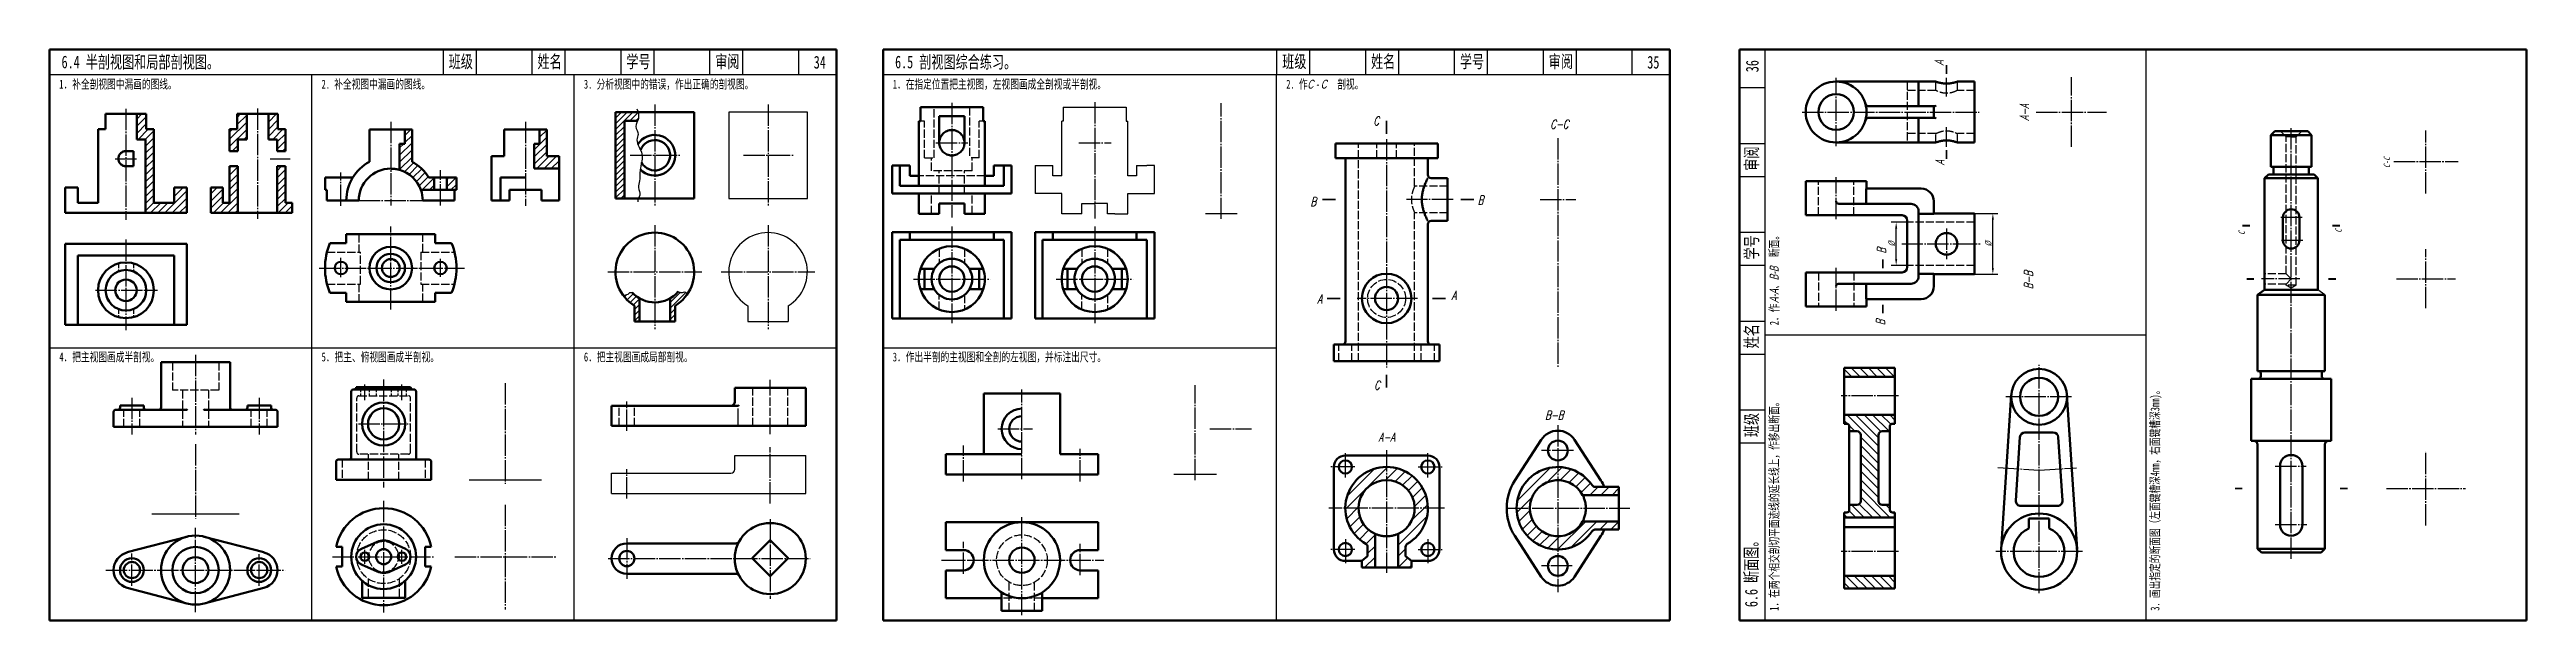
# Model space of a CAD drawing. Header units: millimetres. Extents: x -334 to 3025, y 133 to 867.
# Drawn here: x 699 to 1674, y 642 to 867 of the extents above; entities that cross this region are included whole.
import ezdxf

# ---------------------------------------------------------------- set-up
doc = ezdxf.new("R2010")
doc.units = ezdxf.units.MM
doc.header["$LTSCALE"] = 0.8
doc.header["$PDMODE"] = 33
doc.header["$PDSIZE"] = 1.5
doc.linetypes.add('myCENTER', pattern=[18, 15, -1, 1, -1])
doc.linetypes.add('myHIDDEN', pattern=[5, 4, -1])
doc.layers.get('Defpoints').update_dxf_attribs({"lineweight": 20})
for name, color, linetype, lineweight in [('中心线', 7, 'myCENTER', 25), ('剖面线', 7, 'Continuous', 25), ('尺寸', 7, 'Continuous', 25), ('标注', 7, 'Continuous', 25), ('标题文字', 7, 'Continuous', 25), ('粗实线', 7, 'Continuous', 50), ('细实线', 7, 'Continuous', 25), ('虚线', 7, 'myHIDDEN', 25)]:
    doc.layers.add(name, color=color, linetype=linetype, lineweight=lineweight)
doc.styles.add('字母标注-2.5号', font='txt.shx', dxfattribs={"width": 0.7, "oblique": 15, "height": 2.5})
doc.styles.add('尺寸文字1-2.5号', font='SimSun.ttf', dxfattribs={"width": 0.7, "oblique": 15, "height": 2.5})
doc.styles.add('标题字母', font='', dxfattribs={"width": 0.7, "oblique": 15, "height": 5})
doc.styles.add('标题汉字1-5号', font='SimSun.ttf', dxfattribs={"width": 0.7, "height": 5})
doc.styles.add('标题汉字2-3.5号', font='SimSun.ttf', dxfattribs={"width": 0.7, "height": 3.5})
doc.styles.get('标题字母').set_extended_font_data('FZFangSong-Z02')
doc.dimstyles.new('尺寸25', dxfattribs={"dimtxt": 2.5, "dimasz": 2.5, "dimexe": 2, "dimexo": 0, "dimgap": 0.5, "dimtad": 1, "dimdec": 0, "dimdsep": 46, "dimtxsty": '尺寸文字1-2.5号', "dimcen": 0, "dimadec": 0, "dimazin": 0, "dimtfac": 1, "dimtdec": 0, "dimtmove": 0, "dimatfit": 3, "dimfxl": 0, "dimarcsym": 0})
pattern_1 = [(45, (0, 285.6778), (-1.4142136, 1.4142136), [])]

msp = doc.modelspace()

# ---------------------------------------------------------------- texts
at = {"layer": '标注', "oblique": 15, "width": 0.7}
for s, height, style, p in [('A', 3.5, '字母标注-2.5号', (1444.85, 860.69)), ('A-A', 3.5, '字母标注-2.5号', (1478.41, 838.91)), ('A', 3.5, '字母标注-2.5号', (1445.12, 821.4)), ('C-C', 2.5, '尺寸文字1-2.5号', (1620.7, 820.2)), ('C', 2.5, '尺寸文字1-2.5号', (1563.5, 793.88)), ('C', 2.5, '尺寸文字1-2.5号', (1601.63, 794.72)), ('B', 3.5, '字母标注-2.5号', (1422.1, 786.47)), ('B-B', 3.5, '字母标注-2.5号', (1480.02, 772.41)), ('B', 3.5, '字母标注-2.5号', (1421.74, 758.23))]:
    msp.add_text(s, height=height, rotation=90, dxfattribs=dict(at, style=style)).set_placement(p)
at = {"layer": '标注', "style": '字母标注-2.5号', "oblique": 15, "width": 0.7}
for s, p in [('C', (1220.2, 837.04)), ('C-C', (1289.88, 835.71)), ('B', (1195.42, 805.23)), ('B', (1261.29, 805.84)), ('A', (1250.99, 768.28)), ('A', (1198.12, 766.84)), ('C', (1220.5, 732.86)), ('B-B', (1287.89, 721.07)), ('A-A', (1222.21, 712.43))]:
    msp.add_text(s, height=3.5, dxfattribs=at).set_placement(p)
at = {"layer": '标题文字', "width": 0.7}
for s, height, style, p in [('6.4 半剖视图和局部剖视图。', 5, '标题汉字1-5号', (703.44, 859.52)), ('班级', 5, '标题汉字1-5号', (855.93, 859.69)), ('姓名', 5, '标题汉字1-5号', (890.93, 859.69)), ('学号', 5, '标题汉字1-5号', (925.93, 859.69)), ('审阅', 5, '标题汉字1-5号', (960.93, 859.69)), ('34', 5, '标题汉字1-5号', (999.76, 859.42)), ('6.5 剖视图综合练习。', 5, '标题汉字1-5号', (1031.79, 859.52)), ('班级', 5, '标题汉字1-5号', (1184.28, 859.69)), ('姓名', 5, '标题汉字1-5号', (1219.28, 859.69)), ('学号', 5, '标题汉字1-5号', (1254.28, 859.69)), ('审阅', 5, '标题汉字1-5号', (1289.28, 859.69)), ('35', 5, '标题汉字1-5号', (1328.11, 859.42)), ('1．补全剖视图中漏画的图线。', 3.5, '标题汉字2-3.5号', (702.54, 851.51)), ('2. 补全视图中漏画的图线。', 3.5, '标题汉字2-3.5号', (805.88, 851.51)), ('3. 分析视图中的错误，作出正确的剖视图。', 3.5, '标题汉字2-3.5号', (909.21, 851.51)), ('1．在指定位置把主视图，左视图画成全剖视或半剖视。', 3.5, '标题汉字2-3.5号', (1030.89, 851.51)), ('2. 作       剖视。', 3.5, '标题汉字2-3.5号', (1185.89, 851.51)), ('4．把主视图画成半剖视。', 3.5, '标题汉字2-3.5号', (702.54, 744.01)), ('5．把主、俯视图画成半剖视。', 3.5, '标题汉字2-3.5号', (805.88, 744.01)), ('6．把主视图画成局部剖视。', 3.5, '标题汉字2-3.5号', (909.21, 744.01)), ('3．作出半剖的主视图和全剖的左视图，并标注出尺寸。', 3.5, '标题汉字2-3.5号', (1030.89, 744.01))]:
    msp.add_text(s, height=height, dxfattribs=dict(at, style=style)).set_placement(p)
for s, height, style, p in [('36', 5, '标题汉字1-5号', (1371.95, 857.98)), ('审阅', 5, '标题汉字1-5号', (1371.68, 819.15)), ('学号', 5, '标题汉字1-5号', (1371.68, 784.15)), ('2．作           断面。', 3.5, '标题汉字2-3.5号', (1379.85, 758.26)), ('姓名', 5, '标题汉字1-5号', (1371.68, 749.15)), ('班级', 5, '标题汉字1-5号', (1371.68, 714.15)), ('1．在两个相交剖切平面迹线的延长线上，作移出断面。', 3.5, '标题汉字2-3.5号', (1379.85, 645.76)), ('3. 画出指定的断面图（左面键槽深4mm，右面键槽深3mm)。', 3.5, '标题汉字2-3.5号', (1529.85, 645.76)), ('6.6 断面图。', 5, '标题汉字1-5号', (1371.57, 647.17))]:
    msp.add_text(s, height=height, rotation=90, dxfattribs=dict(at, style=style)).set_placement(p)
at = {"layer": '标题文字', "style": '标题字母', "oblique": 15, "width": 0.7}
msp.add_text('C - C', height=3.5, dxfattribs=at).set_placement((1194.18, 851.51))
msp.add_text('A-A、B-B', height=3.5, rotation=90, dxfattribs=at).set_placement((1379.85, 767.04))

# ---------------------------------------------------------------- blocks, each defined once
blk = doc.blocks.new('*D77')
at = {"layer": 'Defpoints', "color": 0}
for p in [(1426.15, 798.85), (1430.5, 798.85), (1430.5, 781.85)]:
    blk.add_point(p, dxfattribs=at)
at = {"layer": '尺寸', "color": 0, "lineweight": -2}
for p, q in [((1430.5, 798.85), (1424.15, 798.85)), ((1426.15, 784.35), (1426.15, 796.35)), ((1430.5, 781.85), (1424.15, 781.85))]:
    blk.add_line(p, q, dxfattribs=at)
at = {"layer": '尺寸', "color": 0}
for points in [[(1425.74, 796.35), (1426.57, 796.35), (1426.15, 798.85)], [(1425.74, 784.35), (1426.57, 784.35), (1426.15, 781.85)]]:
    blk.add_solid(points, dxfattribs=at)
at = {"layer": '尺寸', "color": 0, "insert": (1424.4, 790.35), "char_height": 2.5, "attachment_point": 5, "rotation": 90, "style": '尺寸文字1-2.5号'}
blk.add_mtext('%%c', dxfattribs=at)
blk = doc.blocks.new('*D78')
at = {"layer": 'Defpoints', "color": 0}
for p in [(1457, 802.35), (1464.24, 802.35), (1457, 778.35)]:
    blk.add_point(p, dxfattribs=at)
at = {"layer": '尺寸', "color": 0, "lineweight": -2}
for p, q in [((1457, 802.35), (1466.24, 802.35)), ((1464.24, 780.85), (1464.24, 799.85)), ((1457, 778.35), (1466.24, 778.35))]:
    blk.add_line(p, q, dxfattribs=at)
at = {"layer": '尺寸', "color": 0}
for points in [[(1463.83, 799.85), (1464.66, 799.85), (1464.24, 802.35)], [(1463.83, 780.85), (1464.66, 780.85), (1464.24, 778.35)]]:
    blk.add_solid(points, dxfattribs=at)
at = {"layer": '尺寸', "color": 0, "insert": (1462.49, 790.35), "char_height": 2.5, "attachment_point": 5, "rotation": 90, "style": '尺寸文字1-2.5号'}
blk.add_mtext('%%c', dxfattribs=at)

# ---------------------------------------------------------------- dimensions: what is measured, and where the dimension line sits
at = {"layer": '尺寸'}
for base, p1, p2, picture, middle in [((1464.24, 802.35), (1457, 778.35), (1457, 802.35), '*D78', (1462.49, 790.35)), ((1426.15, 798.85), (1430.5, 781.85), (1430.5, 798.85), '*D77', (1424.4, 790.35))]:
    dim = msp.add_linear_dim(base=base, p1=p1, p2=p2, angle=90, text='%%c', dimstyle='尺寸25', dxfattribs=at)
    dim.commit()
    dim.dimension.update_dxf_attribs({"geometry": picture, "text_midpoint": middle})

# ---------------------------------------------------------------- hatches: boundary and pattern name
at = {"layer": '剖面线'}
h = msp.add_hatch(dxfattribs=at)
h.set_pattern_fill('_USER', color=256, scale=2, angle=45, style=0, pattern_type=0)
h.set_pattern_definition([(45, (704.8127, 186.1722), (-1.4142136, 1.4142136), [])])
h.paths.add_polyline_path([(736.81, 835.52), (736.81, 841.52), (733.06, 841.52), (733.06, 831.52), (736.56, 831.52), (736.56, 802.52), (752.81, 802.52), (752.81, 812.52), (747.81, 812.52), (747.81, 806.52), (739.81, 806.52), (739.81, 835.52)])
h = msp.add_hatch(dxfattribs=at)
h.set_pattern_fill('_USER', color=256, scale=2, angle=45, style=0, pattern_type=0)
h.set_pattern_definition([(45, (698.462, 186.1722), (-1.4142136, 1.4142136), [])])
h.paths.add_polyline_path([(791.65, 820.9), (788.4, 820.9), (788.4, 802.52), (794.3, 802.52), (794.3, 806.52), (791.65, 806.52)])
h.paths.add_polyline_path([(784.9, 831.52), (788.4, 831.52), (788.4, 826.9), (791.65, 826.9), (791.65, 835.52), (788.65, 835.52), (788.65, 841.52), (784.9, 841.52)])
h.paths.add_polyline_path([(772.9, 831.52), (776.4, 831.52), (776.4, 841.52), (772.65, 841.52), (772.65, 835.52), (769.65, 835.52), (769.65, 826.9), (772.9, 826.9)])
h.paths.add_polyline_path([(767, 812.52), (762.3, 812.52), (762.3, 802.52), (772.9, 802.52), (772.9, 820.9), (769.65, 820.9), (769.65, 806.52), (767, 806.52)])
h = msp.add_hatch(dxfattribs=at)
h.set_pattern_fill('ANSI31', color=256, scale=0.5, style=0)
h.set_pattern_definition([(45, (898.9992, 738.625), (-1.122532, 1.122532), [])])
edge = h.paths.add_edge_path()
edge.add_line((921.66, 808.26), (925.16, 808.26))
edge.add_line((925.16, 808.26), (925.16, 838.76))
edge.add_line((925.16, 838.76), (930.32, 838.76))
edge.add_spline(control_points=[(930.32, 838.76), (930.46, 839.1), (930.91, 840.25), (930.74, 841.43), (930.52, 842.26)], knot_values=[1.32318, 1.32318, 1.32318, 1.32318, 2.401232, 4.900822, 4.900822, 4.900822, 4.900822], degree=3, periodic=0)
edge.add_line((930.52, 842.26), (921.66, 842.26))
edge.add_line((921.66, 842.26), (921.66, 808.26))
h = msp.add_hatch(dxfattribs=at)
h.set_pattern_fill('_USER', color=256, scale=2, angle=45, style=0, pattern_type=0)
h.set_pattern_definition(pattern_1)
h.paths.add_polyline_path([(850.27, 816.47), (848.07, 816.47, 0.131574), (841.52, 822.72), (841.52, 835.37), (838.72, 835.37), (838.72, 829.77), (836.62, 829.77), (836.62, 819.48, -0.241931), (845, 811.57), (850.27, 811.57)])
h = msp.add_hatch(dxfattribs=at)
h.set_pattern_fill('_USER', color=256, scale=2, angle=45, style=0, pattern_type=0)
h.set_pattern_definition(pattern_1)
h.paths.add_polyline_path([(899.44, 824.87), (894.54, 824.87), (894.54, 835.37), (891.74, 835.37), (891.74, 829.77), (889.64, 829.77), (889.64, 819.97), (899.44, 819.97)])
h = msp.add_hatch(dxfattribs=at)
h.set_pattern_fill('_USER', color=256, scale=2, angle=45, style=0, pattern_type=0)
h.set_pattern_definition(pattern_1)
h.paths.add_polyline_path([(859.02, 816.47), (855.17, 816.47), (855.17, 811.57), (859.02, 811.57)])
h = msp.add_hatch(dxfattribs=at)
h.set_pattern_fill('ANSI31', color=256, scale=0.5, style=0)
h.set_pattern_definition([(45, (898.9992, 741.0368), (-1.12253, 1.12253), [])])
edge = h.paths.add_edge_path()
edge.add_arc((937.16, 779.25), 12, 222.11009, 240, ccw=False)
edge.add_spline(control_points=[(928.26, 771.21), (927.94, 771.23), (927.28, 771.29), (926.41, 770.15), (925.35, 770.14), (924.63, 770.13)], knot_values=[0, 0, 0, 0, 0.915, 1.847561, 3.883074, 3.883074, 3.883074, 3.883074], degree=3, periodic=0)
edge.add_arc((937.16, 779.25), 15.5, 216.03745, 238.92705)
edge.add_line((929.16, 765.98), (929.16, 759.75))
edge.add_line((929.16, 759.75), (931.16, 759.75))
edge.add_line((931.16, 759.75), (931.16, 768.86))
edge = h.paths.add_edge_path()
edge.add_arc((937.16, 779.25), 15.5, 301.07295, 327.70489)
edge.add_spline(control_points=[(950.27, 770.97), (950.15, 770.91), (949.77, 770.72), (949.04, 771.74), (947.66, 770.88), (946.74, 771.31), (946.33, 771.5)], knot_values=[0, 0, 0, 0, 0.353957, 1.203303, 2.812638, 4.137326, 4.137326, 4.137326, 4.137326], degree=3, periodic=0)
edge.add_arc((937.16, 779.25), 12, 300, 319.78175, ccw=False)
edge.add_line((943.16, 768.86), (943.16, 759.75))
edge.add_line((943.16, 759.75), (945.16, 759.75))
edge.add_line((945.16, 759.75), (945.16, 765.98))
h = msp.add_hatch(dxfattribs=at)
h.set_pattern_fill('ANSI31', color=256, scale=0.75, angle=90, style=0)
h.set_pattern_definition([(135, (1679.0114, 642.691), (-1.683798, -1.683798), [])])
h.paths.add_polyline_path([(1425.67, 654.47), (1425.67, 659.47), (1405.67, 659.47), (1405.67, 654.47)])
h.paths.add_polyline_path([(1425.67, 682.47), (1425.67, 684.47), (1424.67, 684.47, -0.414214), (1423.67, 685.47), (1423.67, 687.47), (1420.67, 687.47, -0.414214), (1419.17, 688.97), (1419.17, 714.97, -0.414214), (1420.67, 716.47), (1423.67, 716.47), (1423.67, 718.47, -0.414214), (1424.67, 719.47), (1425.67, 719.47), (1425.67, 722.97), (1405.67, 722.97), (1405.67, 719.47), (1406.67, 719.47, -0.414214), (1407.67, 718.47), (1407.67, 716.47), (1410.67, 716.47, -0.414214), (1412.17, 714.97), (1412.17, 688.97, -0.414214), (1410.67, 687.47), (1407.67, 687.47), (1407.67, 685.47, -0.414214), (1406.67, 684.47), (1405.67, 684.47), (1405.67, 682.47)])
h.paths.add_polyline_path([(1405.67, 741.47), (1405.67, 737.97), (1425.67, 737.97), (1425.67, 741.47)])
h = msp.add_hatch(dxfattribs=at)
h.set_pattern_fill('ANSI31', color=256, scale=0.975, style=0)
h.set_pattern_definition([(45, (1179.661, 647.5647), (-2.18894, 2.18894), [])])
h.paths.add_polyline_path([(1229.96, 676.09), (1229.96, 662.76), (1235.16, 662.76), (1235.16, 665.36), (1232.89, 667.31), (1232.89, 670.96, -0.267949), (1233.54, 672.08, 3.732051), (1217.29, 672.08, -0.267949), (1217.94, 670.96), (1217.94, 667.31), (1215.66, 665.36), (1215.66, 662.76), (1220.86, 662.76), (1220.86, 676.09, -4.641705)])
h = msp.add_hatch(dxfattribs=at)
h.set_pattern_fill('ANSI31', color=256, scale=0.975, style=0)
h.set_pattern_definition([(45, (1183.9525, 644.247), (-2.18894, 2.18894), [])])
h.paths.add_polyline_path([(1302.63, 691.36), (1316.93, 691.36), (1316.93, 694.61), (1307.47, 694.61, -0.250492), (1306.39, 695.18, 3.296663), (1306.39, 677.13, -0.250492), (1307.47, 677.71), (1316.93, 677.71), (1316.93, 680.96), (1302.63, 680.96, -4)])

# ---------------------------------------------------------------- linework, layer by layer
for p, q in [((802.04, 641.92), (802.04, 856.92)), ((905.37, 641.92), (905.37, 856.92)), ((1182.05, 641.92), (1182.05, 856.92)), ((1524.44, 754.42), (1374.44, 754.42)), ((698.71, 749.42), (1008.71, 749.42)), ((1027.05, 749.42), (1182.05, 749.42))]:
    msp.add_line(p, q)
at = {"layer": '中心线', "ltscale": 0.7}
for p, q in [((1402.5, 828.77), (1402.5, 855.73)), ((1446, 848.42), (1446, 855.73)), ((1495.24, 828.61), (1495.24, 856)), ((780.65, 843.73), (780.65, 800.22)), ((937.16, 845.26), (937.16, 805.26)), ((981.74, 845.26), (981.74, 805.26)), ((1054.16, 845.87), (1054.16, 800.73)), ((1110.42, 846.18), (1110.42, 800.3)), ((1160.25, 800.14), (1160.25, 845.73)), ((1389.07, 842.29), (1458.8, 842.29)), ((1481.3, 842.29), (1508.97, 842.29)), ((1047.91, 830.18), (1060.42, 830.18)), ((1104.16, 830.18), (1116.93, 830.18)), ((1225.41, 831.55), (1225.41, 741.59)), ((1292.88, 832.04), (1292.88, 741.59)), ((1446, 828.56), (1446, 836.29)), ((1581.77, 666.23), (1581.77, 836.38)), ((1634.86, 810.16), (1634.86, 834.96)), ((724.57, 823.9), (733.44, 823.9)), ((785.57, 823.9), (793.49, 823.9)), ((927.46, 825.26), (947.25, 825.26)), ((972.04, 825.26), (991.83, 825.26)), ((1622.23, 822.8), (1647.48, 822.8)), ((813.52, 805.28), (813.52, 818.47)), ((852.72, 805.45), (852.72, 819.34)), ((1402.5, 800.13), (1402.5, 816.64)), ((820.52, 807.37), (845.72, 807.37)), ((1251.59, 807.82), (1233.19, 807.82)), ((1285.9, 807.82), (1299.95, 807.82)), ((1586.11, 800.71), (1577.47, 800.71)), ((728.81, 791.99), (728.81, 756.35)), ((833.12, 764.51), (833.12, 797.12)), ((937.16, 797.75), (937.16, 756.75)), ((981.74, 797.75), (981.74, 756.75)), ((1054.16, 797.12), (1054.16, 759.05)), ((1110.42, 797.12), (1110.42, 759.05)), ((1428.32, 790.35), (1459.22, 790.35)), ((1446, 796.36), (1446, 784.24)), ((1586.37, 791.71), (1577.47, 791.71)), ((804.98, 780.81), (862.16, 780.81)), ((813.52, 777.16), (813.52, 784.79)), ((852.72, 777.33), (852.72, 784.45)), ((1402.5, 763.96), (1402.5, 780.89)), ((1634.86, 764.94), (1634.86, 788.28)), ((716.86, 772.04), (741.22, 772.04)), ((918.66, 779.25), (955.66, 779.25)), ((963.24, 779.25), (1000.24, 779.25)), ((1039.04, 776.46), (1069.29, 776.46)), ((1095.3, 776.46), (1125.55, 776.46)), ((1585.12, 776.51), (1570.03, 776.51)), ((1623.2, 776.51), (1646.51, 776.51)), ((1237.55, 768.82), (1213.82, 768.82)), ((756.23, 746.54), (756.23, 715.18)), ((1482.46, 652.64), (1482.46, 742.63)), ((822.92, 728.76), (822.92, 734.88)), ((830.32, 736.83), (830.32, 694.28)), ((837.55, 728.76), (837.55, 734.88)), ((878.24, 735.39), (878.24, 695.72)), ((982.62, 733.56), (982.62, 736.77)), ((1081.76, 697.61), (1081.76, 732.95)), ((1149.99, 697.24), (1149.99, 734.65)), ((731.15, 729.68), (731.15, 715.18)), ((781.3, 729.68), (781.3, 715.18)), ((926.12, 716.61), (926.12, 728.2)), ((1427.01, 730.47), (1404.42, 730.47)), ((1495.25, 730.06), (1469.3, 730.06)), ((820.4, 719.38), (840.6, 719.38)), ((982.62, 715.36), (982.62, 718.56)), ((1072.27, 717.41), (1085.92, 717.41)), ((1155.83, 717.41), (1172.14, 717.41)), ((1292.88, 718.84), (1292.88, 653.07)), ((982.62, 688), (982.62, 710.21)), ((1058.76, 696.7), (1058.76, 710.87)), ((1104.76, 696.7), (1104.76, 709.53)), ((1209.16, 698.31), (1209.16, 708.17)), ((1225.41, 709.01), (1225.41, 660.74)), ((1241.66, 698.31), (1241.66, 708.17)), ((1298.98, 708.91), (1286.39, 708.91)), ((1575.49, 702.71), (1587.63, 702.71)), ((1634.86, 679.36), (1634.86, 708.53)), ((926.12, 689.98), (926.12, 701.57)), ((1212.92, 702.41), (1203.46, 702.41)), ((1237.9, 702.41), (1247.36, 702.41)), ((1466.24, 702.2), (1482.46, 701.14)), ((1482.46, 701.14), (1497.18, 702.1)), ((1619.31, 693.95), (1650.4, 693.95)), ((830.32, 689.06), (830.32, 645.06)), ((878.24, 687.55), (878.24, 646.21)), ((1248.2, 686.16), (1202.68, 686.16)), ((1272.73, 686.16), (1321.25, 686.16)), ((756.23, 645.19), (756.23, 678.39)), ((926.12, 674.33), (926.12, 658.37)), ((982.62, 681.88), (982.62, 650.5)), ((1081.76, 644.01), (1081.76, 682.7)), ((1209.16, 674), (1209.16, 664.14)), ((1241.66, 674), (1241.66, 664.14)), ((1575.49, 679.71), (1587.88, 679.71)), ((731.15, 655.59), (731.15, 668.38)), ((781.3, 655.59), (781.3, 668.08)), ((810.18, 667.06), (850.43, 667.06)), ((822.92, 664.21), (822.92, 669.81)), ((837.55, 664.21), (837.55, 669.81)), ((858.34, 666.99), (898.2, 666.99)), ((918.74, 666.31), (998.36, 666.31)), ((1050.07, 665.67), (1114.01, 665.67)), ((1058.76, 660.35), (1058.76, 672.91)), ((1104.76, 659.82), (1104.76, 672.11)), ((1212.92, 669.91), (1203.46, 669.91)), ((1237.9, 669.91), (1247.36, 669.91)), ((1427.01, 669.06), (1404.42, 669.06)), ((1499.58, 669.06), (1465.46, 669.06)), ((720.93, 661.79), (791.53, 661.79)), ((1298.49, 663.41), (1286.39, 663.41))]:
    msp.add_line(p, q, dxfattribs=at)
at = {"layer": '中心线', "ltscale": 0.7, "extrusion": (0, 1, 0)}
for p, q in [((728.81, 843.52), (728.81, 799.8)), ((833.12, 838.37), (833.12, 805.45)), ((886.14, 838.37), (886.14, 805.28))]:
    msp.add_line(p, q, dxfattribs=at)
at = {"layer": '中心线', "ltscale": 0.7, "extrusion": (0, 1, 2.22045e-16)}
msp.add_line((756.23, 711.35), (756.23, 682.1), dxfattribs=at)
at = {"layer": '标注'}
msp.add_line((1595.02, 770.21), (1592.27, 772.21), dxfattribs=at)
at = {"layer": '标注', "const_width": 0.7}
for points in [[(1445.97, 860.79), (1445.97, 857.29)], [(1446, 823.77), (1446, 827.27)], [(1420.89, 780.75), (1420.89, 784.25)], [(1567.17, 776.51), (1564.17, 776.51)], [(1596.38, 776.51), (1599.38, 776.51)], [(1420.89, 762.91), (1420.89, 766.41)]]:
    msp.add_lwpolyline(points, dxfattribs=at)
at = {"layer": '标注'}
for points in [[(1225.41, 833.69, 0.65, 0.65, 0), (1225.41, 838.89, 0, 0, 0), (1229.31, 838.89, 1.04, 0, 0), (1233.86, 838.89, 0, 0, 0)], [(1205.34, 807.82, 0.65, 0.65, 0), (1200.14, 807.82, 0, 0, 0), (1200.14, 811.72, 1.04, 0, 0), (1200.14, 816.27, 0, 0, 0)], [(1254.6, 807.82, 0.65, 0.65, 0), (1259.8, 807.82, 0, 0, 0), (1259.8, 811.72, 1.04, 0, 0), (1259.8, 816.27, 0, 0, 0)], [(1565.56, 797.52, 0.7, 0.7, 0), (1562.56, 797.52, 0, 0, 0), (1562.56, 800.52, 0.7, 0, 0), (1562.56, 804.02, 0, 0, 0)], [(1597.99, 797.52, 0.7, 0.7, 0), (1600.99, 797.52, 0, 0, 0), (1600.99, 800.52, 0.7, 0, 0), (1600.99, 804.02, 0, 0, 0)], [(1207.2, 768.82, 0.65, 0.65, 0), (1202, 768.82, 0, 0, 0), (1202, 764.92, 1.04, 0, 0), (1202, 760.37, 0, 0, 0)], [(1243.49, 768.82, 0.65, 0.65, 0), (1248.69, 768.82, 0, 0, 0), (1248.69, 764.92, 1.04, 0, 0), (1248.69, 760.37, 0, 0, 0)], [(1225.41, 738.84, 0.65, 0.65, 0), (1225.41, 733.64, 0, 0, 0), (1229.31, 733.64, 1.04, 0, 0), (1233.86, 733.64, 0, 0, 0)], [(1562.57, 693.95, 0.7, 0.7, 0), (1559.57, 693.95, 0, 0, 0), (1559.57, 696.95, 0.7, 0, 0), (1559.57, 700.45, 0, 0, 0)], [(1600.98, 693.95, 0.7, 0.7, 0), (1603.98, 693.95, 0, 0, 0), (1603.98, 696.95, 0.7, 0, 0), (1603.98, 700.45, 0, 0, 0)]]:
    msp.add_lwpolyline(points, format="xyseb", dxfattribs=at)
at = {"layer": '粗实线'}
for p, q in [((698.71, 866.92), (698.71, 641.92)), ((1008.71, 866.92), (698.71, 866.92)), ((1008.71, 641.92), (1008.71, 866.92)), ((1027.05, 866.92), (1027.05, 641.92)), ((1337.05, 866.92), (1027.05, 866.92)), ((1337.05, 641.92), (1337.05, 866.92)), ((1674.44, 866.92), (1364.44, 866.92)), ((1364.44, 866.92), (1364.44, 641.92)), ((1674.44, 641.92), (1674.44, 866.92)), ((952.66, 842.26), (921.66, 842.26)), ((921.66, 842.26), (921.66, 808.26)), ((952.66, 808.26), (952.66, 842.26)), ((925.16, 838.76), (925.16, 808.26)), ((930.32, 838.76), (925.16, 838.76)), ((1573.77, 833.21), (1575.27, 834.71)), ((1573.77, 833.21), (1573.77, 820.71)), ((1581.77, 833.21), (1573.77, 833.21)), ((1581.77, 834.71), (1575.27, 834.71)), ((1581.77, 834.71), (1588.27, 834.71)), ((1581.77, 833.21), (1589.77, 833.21)), ((1589.77, 833.21), (1588.27, 834.71)), ((1589.77, 833.21), (1589.77, 820.71)), ((791.65, 820.9), (788.4, 820.9)), ((1573.77, 820.71), (1581.77, 820.71)), ((1574.77, 820.71), (1574.77, 817.71)), ((1581.77, 820.71), (1574.77, 820.71)), ((1589.77, 820.71), (1581.77, 820.71)), ((1581.77, 820.71), (1588.77, 820.71)), ((1588.77, 820.71), (1588.77, 817.71)), ((1414.39, 812.1), (1414.14, 812.24)), ((1571.27, 816.21), (1572.77, 817.71)), ((1571.27, 816.21), (1571.27, 772.21)), ((1581.77, 816.21), (1571.27, 816.21)), ((1581.77, 817.71), (1572.77, 817.71)), ((1574.77, 817.71), (1581.77, 817.71)), ((1581.77, 817.71), (1590.77, 817.71)), ((1588.77, 817.71), (1581.77, 817.71)), ((1581.77, 816.21), (1592.27, 816.21)), ((1592.27, 816.21), (1590.77, 817.71)), ((1592.27, 816.21), (1592.27, 772.21)), ((921.66, 808.26), (952.66, 808.26)), ((1441, 802.35), (1441.2, 802.08)), ((1578.52, 791.71), (1578.52, 800.71)), ((1585.02, 791.71), (1585.02, 800.71)), ((704.81, 790.39), (704.81, 758.39)), ((752.81, 790.39), (704.81, 790.39)), ((752.81, 790.39), (752.81, 758.39)), ((809.14, 790.61), (815.62, 790.61)), ((815.62, 790.61), (815.62, 794.11)), ((850.62, 794.11), (815.62, 794.11)), ((850.62, 794.11), (850.62, 790.61)), ((857.09, 790.61), (850.62, 790.61)), ((1030.66, 794.96), (1030.66, 760.96)), ((1037.66, 794.96), (1030.66, 794.96)), ((1033.66, 760.96), (1033.66, 791.96)), ((1033.66, 791.96), (1037.66, 791.96)), ((1037.66, 791.96), (1037.66, 794.96)), ((1037.66, 794.96), (1070.66, 794.96)), ((1070.66, 791.96), (1037.66, 791.96)), ((1077.66, 794.96), (1070.66, 794.96)), ((1070.66, 794.96), (1070.66, 791.96)), ((1070.66, 791.96), (1074.66, 791.96)), ((1074.66, 791.96), (1074.66, 760.96)), ((1077.66, 760.96), (1077.66, 794.96)), ((1086.92, 794.96), (1086.92, 760.96)), ((1093.92, 794.96), (1086.92, 794.96)), ((1089.92, 760.96), (1089.92, 791.96)), ((1089.92, 791.96), (1093.92, 791.96)), ((1093.92, 791.96), (1093.92, 794.96)), ((1093.92, 794.96), (1126.92, 794.96)), ((1126.92, 791.96), (1093.92, 791.96)), ((1133.92, 794.96), (1126.92, 794.96)), ((1126.92, 794.96), (1126.92, 791.96)), ((1126.92, 791.96), (1130.92, 791.96)), ((1130.92, 791.96), (1130.92, 760.96)), ((1133.92, 760.96), (1133.92, 794.96)), ((747.81, 785.69), (709.81, 785.69)), ((709.81, 785.69), (709.81, 758.39)), ((747.81, 785.69), (747.81, 758.39)), ((815.62, 771.01), (809.14, 771.01)), ((815.62, 767.51), (815.62, 771.01)), ((850.62, 771.01), (857.09, 771.01)), ((850.62, 771.01), (850.62, 767.51)), ((1041.79, 780.46), (1047.23, 780.46)), ((1047.23, 772.46), (1041.79, 772.46)), ((1043.41, 780.46), (1043.41, 772.46)), ((1061.09, 780.46), (1066.53, 780.46)), ((1066.53, 772.46), (1061.09, 772.46)), ((1064.91, 772.46), (1064.91, 780.46)), ((1098.05, 780.46), (1103.49, 780.46)), ((1103.49, 772.46), (1098.05, 772.46)), ((1099.67, 780.46), (1099.67, 772.46)), ((1117.35, 780.46), (1122.79, 780.46)), ((1122.79, 772.46), (1117.35, 772.46)), ((1121.17, 772.46), (1121.17, 780.46)), ((1441, 778.35), (1441.2, 778.62)), ((1568.52, 770.21), (1571.27, 772.21)), ((1581.77, 772.21), (1571.27, 772.21)), ((1571.27, 772.21), (1581.77, 772.21)), ((1592.27, 772.21), (1581.77, 772.21)), ((1581.77, 772.21), (1592.27, 772.21)), ((815.62, 767.51), (850.62, 767.51)), ((929.16, 765.98), (929.16, 759.75)), ((931.16, 768.86), (931.16, 759.75)), ((943.16, 768.86), (943.16, 759.75)), ((945.16, 765.98), (945.16, 759.75)), ((1414.39, 768.6), (1414.14, 768.46)), ((1568.52, 770.21), (1568.52, 740.21)), ((1581.77, 770.21), (1568.52, 770.21)), ((1581.77, 770.21), (1595.02, 770.21)), ((1595.02, 770.21), (1595.02, 740.21)), ((704.81, 758.39), (709.81, 758.39)), ((709.81, 758.39), (747.81, 758.39)), ((752.81, 758.39), (747.81, 758.39)), ((929.16, 759.75), (945.16, 759.75)), ((1030.66, 760.96), (1033.66, 760.96)), ((1074.66, 760.96), (1033.66, 760.96)), ((1074.66, 760.96), (1077.66, 760.96)), ((1086.92, 760.96), (1089.92, 760.96)), ((1130.92, 760.96), (1089.92, 760.96)), ((1130.92, 760.96), (1133.92, 760.96)), ((968.62, 733.56), (996.62, 733.56)), ((968.62, 728.06), (968.62, 733.56)), ((996.62, 718.56), (996.62, 733.56)), ((1566.02, 737.21), (1566.02, 712.71)), ((1568.77, 737.21), (1566.02, 737.21)), ((1568.52, 740.21), (1568.77, 740.21)), ((1581.77, 740.21), (1568.77, 740.21)), ((1568.77, 737.21), (1581.77, 737.21)), ((1569.77, 739.21), (1569.77, 738.21)), ((1581.77, 740.21), (1594.77, 740.21)), ((1594.77, 737.21), (1581.77, 737.21)), ((1593.77, 739.21), (1593.77, 738.21)), ((1595.02, 740.21), (1594.77, 740.21)), ((1594.77, 737.21), (1597.52, 737.21)), ((1597.52, 737.21), (1597.52, 712.71)), ((752.77, 724.98), (753.06, 725.16)), ((759.68, 724.98), (759.39, 725.16)), ((920.12, 726.56), (969.96, 726.56)), ((920.12, 718.56), (920.12, 726.56)), ((969.96, 726.56), (970.41, 726.72)), ((1467.49, 670.04), (1471.49, 730.78)), ((1493.44, 730.78), (1497.43, 670.04)), ((920.12, 718.56), (996.62, 718.56)), ((1275.95, 697.09), (1286.33, 713.14)), ((1299.43, 713.14), (1309.8, 697.09)), ((1473.26, 689.19), (1474.9, 714.19)), ((1476.9, 716.06), (1488.02, 716.06)), ((1490.02, 714.19), (1491.66, 689.19)), ((1566.02, 712.71), (1567.02, 712.71)), ((1567.02, 712.71), (1581.77, 712.71)), ((1596.52, 712.71), (1581.77, 712.71)), ((1597.52, 712.71), (1596.52, 712.71)), ((1209.16, 706.96), (1241.66, 706.96)), ((1568.52, 670.21), (1568.52, 711.21)), ((1577.37, 679.71), (1577.37, 702.71)), ((1586.17, 679.71), (1586.17, 702.71)), ((1595.02, 670.21), (1595.02, 711.21)), ((1204.61, 669.91), (1204.61, 702.41)), ((1246.21, 702.41), (1246.21, 669.91)), ((1316.93, 694.61), (1307.47, 694.61)), ((1316.93, 691.36), (1316.93, 694.61)), ((1302.63, 691.36), (1316.93, 691.36)), ((1316.93, 691.36), (1316.93, 680.96)), ((1489.67, 687.06), (1475.26, 687.06)), ((729.31, 668.78), (752.77, 674.94)), ((759.68, 674.94), (783.14, 668.78)), ((1051.76, 669.67), (1051.76, 680.67)), ((1051.76, 680.67), (1081.76, 680.67)), ((1081.76, 680.67), (1111.76, 680.67)), ((1111.76, 680.67), (1111.76, 669.67)), ((1220.86, 662.76), (1220.86, 676.09)), ((1229.96, 676.09), (1229.96, 662.76)), ((1286.33, 659.17), (1275.95, 675.22)), ((1309.8, 675.22), (1299.43, 659.17)), ((1316.93, 680.96), (1302.63, 680.96)), ((1307.47, 677.71), (1316.93, 677.71)), ((1316.93, 677.71), (1316.93, 680.96)), ((1478.46, 682.06), (1486.46, 682.06)), ((1478.46, 678.22), (1478.46, 682.06)), ((1486.46, 682.06), (1486.46, 678.22)), ((811.58, 670.89), (813.96, 670.89)), ((813.96, 670.89), (813.96, 663.24)), ((827.76, 672.9), (821.56, 670.18)), ((821.56, 663.95), (827.76, 661.23)), ((838.95, 670.16), (832.95, 672.87)), ((832.95, 661.26), (838.95, 663.97)), ((846.69, 663.24), (846.69, 670.89)), ((846.69, 670.89), (849.06, 670.89)), ((926.12, 672.31), (969.05, 672.31)), ((1058.76, 669.67), (1051.76, 669.67)), ((1104.76, 669.67), (1111.76, 669.67)), ((1215.66, 665.36), (1209.16, 665.36)), ((1217.94, 667.31), (1215.66, 665.36)), ((1215.66, 665.36), (1215.66, 662.76)), ((1217.94, 670.96), (1217.94, 667.31)), ((1232.89, 667.31), (1232.89, 670.96)), ((1235.16, 665.36), (1232.89, 667.31)), ((1241.66, 665.36), (1235.16, 665.36)), ((1235.16, 662.76), (1235.16, 665.36)), ((1581.77, 670.21), (1568.52, 670.21)), ((1570.02, 668.71), (1568.52, 670.21)), ((1581.77, 668.71), (1570.02, 668.71)), ((1581.77, 670.21), (1595.02, 670.21)), ((1581.77, 668.71), (1593.52, 668.71)), ((1593.52, 668.71), (1595.02, 670.21)), ((752.77, 648.64), (729.31, 654.8)), ((783.14, 654.8), (759.68, 648.64)), ((813.96, 663.24), (811.58, 663.24)), ((821.82, 657.56), (821.82, 650.91)), ((838.82, 657.56), (838.82, 650.91)), ((849.06, 663.24), (846.69, 663.24)), ((926.12, 660.31), (969.05, 660.31)), ((1051.76, 650.67), (1051.76, 661.67)), ((1051.76, 661.67), (1058.76, 661.67)), ((1111.76, 661.67), (1104.76, 661.67)), ((1111.76, 661.67), (1111.76, 650.67)), ((1215.66, 662.76), (1220.86, 662.76)), ((1229.96, 662.76), (1220.86, 662.76)), ((1229.96, 662.76), (1235.16, 662.76)), ((838.82, 650.91), (821.82, 650.91)), ((1073.76, 650.67), (1051.76, 650.67)), ((1073.76, 645.67), (1073.76, 652.98)), ((1089.76, 645.67), (1073.76, 645.67)), ((1089.76, 645.67), (1089.76, 652.98)), ((1111.76, 650.67), (1089.76, 650.67)), ((698.71, 641.92), (1008.71, 641.92)), ((1027.05, 641.92), (1337.05, 641.92)), ((1364.44, 641.92), (1674.44, 641.92))]:
    msp.add_line(p, q, dxfattribs=at)
at = {"layer": '粗实线', "extrusion": (-1, 2.83277e-16, -4.93038e-32)}
for p, q in [((1402.5, 854.29), (1432, 854.29)), ((1435, 854.29), (1432, 854.29)), ((1435, 844.54), (1435, 854.29)), ((1441.75, 854.29), (1435, 854.29)), ((1457, 854.29), (1450.25, 854.29)), ((1457, 854.29), (1457, 830.29)), ((1415.46, 844.54), (1436, 844.54)), ((1415.46, 840.04), (1436, 840.04)), ((1435, 830.29), (1435, 840.04)), ((1441, 844.54), (1436, 844.54)), ((1436, 840.04), (1441, 840.04)), ((1441, 840.37), (1441, 844.18)), ((1402.5, 830.29), (1432, 830.29)), ((1432, 830.29), (1435, 830.29)), ((1441.75, 830.29), (1435, 830.29)), ((1457, 830.29), (1450.25, 830.29))]:
    msp.add_line(p, q, dxfattribs=at)
at = {"layer": '粗实线', "extrusion": (0, 1, 0)}
for p, q in [((728.81, 841.52), (720.81, 841.52)), ((720.81, 835.52), (720.81, 841.52)), ((733.06, 841.52), (728.81, 841.52)), ((733.06, 841.52), (733.06, 831.52)), ((736.81, 841.52), (733.06, 841.52)), ((736.81, 835.52), (736.81, 841.52)), ((772.65, 841.52), (772.65, 835.52)), ((776.4, 841.52), (772.65, 841.52)), ((784.9, 841.52), (776.4, 841.52)), ((776.4, 831.52), (776.4, 841.52)), ((784.9, 841.52), (784.9, 831.52)), ((788.65, 841.52), (784.9, 841.52)), ((788.65, 835.52), (788.65, 841.52)), ((720.81, 835.52), (717.81, 835.52)), ((717.81, 835.52), (717.81, 806.52)), ((733.06, 831.52), (736.56, 831.52)), ((736.56, 831.52), (736.56, 802.52)), ((739.81, 835.52), (736.81, 835.52)), ((739.81, 806.52), (739.81, 835.52)), ((769.65, 835.52), (769.65, 826.9)), ((772.65, 835.52), (769.65, 835.52)), ((772.9, 826.9), (772.9, 831.52)), ((772.9, 831.52), (776.4, 831.52)), ((784.9, 831.52), (788.4, 831.52)), ((788.4, 831.52), (788.4, 826.9)), ((791.65, 835.52), (788.65, 835.52)), ((791.65, 826.9), (791.65, 835.52)), ((824.72, 835.37), (833.12, 835.37)), ((824.72, 835.37), (824.72, 822.72)), ((833.12, 835.37), (838.72, 835.37)), ((836.62, 829.77), (836.62, 819.48)), ((838.72, 829.77), (836.62, 829.77)), ((838.72, 835.37), (838.72, 829.77)), ((841.52, 835.37), (838.72, 835.37)), ((841.52, 822.72), (841.52, 835.37)), ((877.74, 835.37), (886.14, 835.37)), ((877.74, 835.37), (877.74, 824.87)), ((886.14, 835.37), (891.74, 835.37)), ((889.64, 829.77), (889.64, 819.97)), ((891.74, 829.77), (889.64, 829.77)), ((891.74, 835.37), (891.74, 829.77)), ((894.54, 835.37), (891.74, 835.37)), ((894.54, 824.87), (894.54, 835.37)), ((728.81, 826.9), (731.81, 826.9)), ((731.81, 820.9), (728.81, 820.9)), ((731.81, 826.9), (731.81, 820.9)), ((769.65, 826.9), (772.9, 826.9)), ((769.65, 820.9), (769.65, 806.52)), ((772.9, 820.9), (769.65, 820.9)), ((772.9, 802.52), (772.9, 820.9)), ((788.4, 826.9), (791.65, 826.9)), ((788.4, 820.9), (788.4, 802.52)), ((791.65, 806.52), (791.65, 820.9)), ((872.84, 824.87), (872.84, 807.37)), ((872.84, 824.87), (877.74, 824.87)), ((889.64, 819.97), (899.44, 819.97)), ((899.44, 824.87), (894.54, 824.87)), ((899.44, 819.97), (899.44, 824.87)), ((899.44, 819.97), (899.44, 807.37)), ((704.81, 802.52), (704.81, 812.52)), ((704.81, 812.52), (709.81, 812.52)), ((709.81, 812.52), (709.81, 806.52)), ((747.81, 812.52), (747.81, 806.52)), ((752.81, 812.52), (747.81, 812.52)), ((752.81, 802.52), (752.81, 812.52)), ((762.3, 812.52), (762.3, 802.52)), ((767, 812.52), (762.3, 812.52)), ((767, 806.52), (767, 812.52)), ((809.14, 816.47), (807.22, 816.47)), ((807.22, 811.57), (807.22, 816.47)), ((807.22, 811.57), (808, 811.57)), ((808, 811.57), (808, 807.37)), ((818.17, 816.47), (809.14, 816.47)), ((845, 811.57), (850.27, 811.57)), ((850.27, 816.47), (848.07, 816.47)), ((850.27, 816.47), (855.17, 816.47)), ((850.27, 811.57), (850.27, 816.47)), ((850.27, 811.57), (855.17, 811.57)), ((855.17, 816.47), (855.17, 811.57)), ((859.02, 816.47), (855.17, 816.47)), ((855.17, 811.57), (859.02, 811.57)), ((858.24, 811.57), (858.24, 807.37)), ((859.02, 811.57), (859.02, 816.47)), ((876.34, 807.37), (876.34, 816.47)), ((886.14, 816.47), (876.34, 816.47)), ((879.84, 807.37), (879.84, 811.57)), ((879.84, 811.57), (886.14, 811.57)), ((886.14, 811.57), (892.44, 811.57)), ((892.44, 811.57), (892.44, 807.37)), ((728.81, 802.52), (704.81, 802.52)), ((709.81, 806.52), (717.81, 806.52)), ((736.56, 802.52), (728.81, 802.52)), ((736.56, 802.52), (752.81, 802.52)), ((747.81, 806.52), (739.81, 806.52)), ((762.3, 802.52), (772.9, 802.52)), ((769.65, 806.52), (767, 806.52)), ((788.4, 802.52), (772.9, 802.52)), ((788.4, 802.52), (794.3, 802.52)), ((794.3, 806.52), (791.65, 806.52)), ((794.3, 802.52), (794.3, 806.52)), ((808, 807.37), (809.14, 807.37)), ((815.62, 807.37), (809.14, 807.37)), ((820.52, 807.37), (815.62, 807.37)), ((858.24, 807.37), (845.72, 807.37)), ((876.34, 807.37), (872.84, 807.37)), ((876.34, 807.37), (879.84, 807.37)), ((899.44, 807.37), (892.44, 807.37)), ((1096.76, 731.41), (1066.76, 731.41)), ((1066.76, 707.41), (1066.76, 731.41)), ((1096.76, 707.41), (1096.76, 731.41)), ((1051.76, 699.41), (1051.76, 707.41)), ((1081.76, 707.41), (1051.76, 707.41)), ((1111.76, 707.41), (1096.76, 707.41)), ((1111.76, 699.41), (1111.76, 707.41)), ((1051.76, 699.41), (1111.76, 699.41))]:
    msp.add_line(p, q, dxfattribs=at)
at = {"layer": '粗实线', "extrusion": (0, 1, 2.22045e-16)}
for p, q in [((1041.79, 844.18), (1066.53, 844.18)), ((1041.79, 844.18), (1041.79, 838.68)), ((1049.16, 840.68), (1059.16, 840.68)), ((1049.16, 830.18), (1049.16, 840.68)), ((1059.16, 840.68), (1059.16, 830.18)), ((1066.53, 838.68), (1066.53, 844.18)), ((1041.79, 838.68), (1041.16, 838.68)), ((1041.16, 813.18), (1041.16, 838.68)), ((1067.16, 838.68), (1066.53, 838.68)), ((1067.16, 813.18), (1067.16, 838.68)), ((1208.49, 829.92), (1205.26, 829.92)), ((1205.26, 824.07), (1205.26, 829.92)), ((1218.86, 829.92), (1208.49, 829.92)), ((1231.96, 829.92), (1218.86, 829.92)), ((1242.33, 829.92), (1231.96, 829.92)), ((1245.56, 829.92), (1242.33, 829.92)), ((1245.56, 824.07), (1245.56, 829.92)), ((1030.66, 821.18), (1030.66, 810.18)), ((1030.66, 821.18), (1033.66, 821.18)), ((1033.66, 813.18), (1033.66, 821.18)), ((1033.66, 821.18), (1037.66, 821.18)), ((1037.66, 817.18), (1037.66, 821.18)), ((1070.66, 821.18), (1074.66, 821.18)), ((1070.66, 821.18), (1070.66, 817.18)), ((1074.66, 821.18), (1077.66, 821.18)), ((1074.66, 821.18), (1074.66, 813.18)), ((1077.66, 821.18), (1077.66, 810.18)), ((1205.26, 824.07), (1208.49, 824.07)), ((1208.49, 824.07), (1218.86, 824.07)), ((1209.16, 751.92), (1209.16, 824.07)), ((1218.86, 824.07), (1231.96, 824.07)), ((1231.96, 824.07), (1242.33, 824.07)), ((1241.66, 817.57), (1241.66, 824.07)), ((1242.33, 824.07), (1245.56, 824.07)), ((1077.66, 810.18), (1030.66, 810.18)), ((1074.66, 813.18), (1033.66, 813.18)), ((1041.16, 817.18), (1037.66, 817.18)), ((1041.16, 802.18), (1041.16, 810.18)), ((1070.66, 817.18), (1067.16, 817.18)), ((1067.16, 802.18), (1067.16, 810.18)), ((1249.46, 816.27), (1242.96, 816.27)), ((1249.46, 816.27), (1249.46, 807.82)), ((1049.16, 802.18), (1041.16, 802.18)), ((1049.16, 802.18), (1049.16, 806.18)), ((1049.16, 806.18), (1059.16, 806.18)), ((1059.16, 806.18), (1059.16, 802.18)), ((1067.16, 802.18), (1059.16, 802.18)), ((1249.46, 807.82), (1249.46, 799.37)), ((1241.66, 751.92), (1241.66, 798.07)), ((1249.46, 799.37), (1242.96, 799.37)), ((742.63, 743.68), (769.83, 743.68)), ((742.63, 725.83), (742.63, 743.68)), ((769.83, 725.83), (769.83, 743.68)), ((1204.61, 744.12), (1204.61, 750.62)), ((1207.86, 750.62), (1204.61, 750.62)), ((1204.61, 744.12), (1209.16, 744.12)), ((1242.96, 750.62), (1207.86, 750.62)), ((1209.16, 744.12), (1241.66, 744.12)), ((1241.66, 744.12), (1246.21, 744.12)), ((1246.21, 750.62), (1242.96, 750.62)), ((1246.21, 744.12), (1246.21, 750.62)), ((817.57, 706.2), (817.57, 732.13)), ((818.42, 732.98), (842.22, 732.98)), ((819.52, 733.83), (821.56, 733.83)), ((819.52, 733.83), (819.52, 733.83)), ((821.56, 733.83), (827.76, 733.83)), ((827.76, 733.83), (832.95, 733.83)), ((832.95, 733.83), (838.95, 733.83)), ((838.95, 733.83), (840.95, 733.83)), ((840.95, 733.83), (840.95, 733.83)), ((843.07, 706.2), (843.07, 732.13)), ((723.93, 718.18), (723.93, 724.13)), ((725.63, 724.98), (724.78, 724.98)), ((752.77, 724.98), (725.63, 724.98)), ((726.48, 726.68), (735.83, 726.68)), ((726.48, 725.83), (726.48, 726.68)), ((735.83, 725.83), (735.83, 726.68)), ((786.83, 724.98), (759.68, 724.98)), ((776.63, 726.68), (785.98, 726.68)), ((776.63, 725.83), (776.63, 726.68)), ((785.98, 725.83), (785.98, 726.68)), ((787.68, 724.98), (786.83, 724.98)), ((788.53, 718.18), (788.53, 724.13)), ((723.93, 718.18), (729.31, 718.18)), ((729.31, 718.18), (752.77, 718.18)), ((752.77, 718.18), (759.68, 718.18)), ((759.68, 718.18), (783.14, 718.18)), ((783.14, 718.18), (788.53, 718.18)), ((811.58, 704.5), (811.58, 697.28)), ((812.43, 705.35), (848.21, 705.35)), ((849.06, 697.28), (849.06, 704.5)), ((849.06, 697.28), (811.58, 697.28))]:
    msp.add_line(p, q, dxfattribs=at)
at = {"layer": '粗实线', "extrusion": (-1, 6.12323e-17, 2.22045e-16)}
for p, q in [((1390.5, 815.1), (1414.5, 815.1)), ((1390.5, 801.6), (1390.5, 815.1)), ((1414.28, 806.28), (1414.28, 812.05)), ((1436, 812.1), (1414.39, 812.1)), ((1414.5, 812.1), (1414.5, 815.1)), ((1402.5, 801.6), (1390.5, 801.6)), ((1428.5, 801.6), (1402.5, 801.6)), ((1432, 806.1), (1403.5, 806.1)), ((1435, 790.35), (1435, 803.1)), ((1435, 802.14), (1440.98, 802.14)), ((1441, 802.35), (1441, 807.1)), ((1457, 802.35), (1441, 802.35)), ((1457, 802.35), (1457, 778.35)), ((1430.5, 781.1), (1430.5, 799.6)), ((1435, 777.6), (1435, 790.35)), ((1390.5, 779.1), (1402.5, 779.1)), ((1390.5, 779.1), (1390.5, 765.6)), ((1402.5, 779.1), (1428.5, 779.1)), ((1403.5, 774.6), (1432, 774.6)), ((1414.28, 774.42), (1414.28, 768.66)), ((1435, 778.56), (1440.98, 778.56)), ((1441, 773.6), (1441, 778.35)), ((1457, 778.35), (1441, 778.35)), ((1402.5, 765.6), (1390.5, 765.6)), ((1414.5, 765.6), (1402.5, 765.6)), ((1414.39, 768.6), (1436, 768.6)), ((1414.5, 768.6), (1414.5, 765.6)), ((1405.67, 741.47), (1405.67, 737.97)), ((1425.67, 741.47), (1405.67, 741.47)), ((1405.67, 722.97), (1405.67, 737.97)), ((1405.67, 737.97), (1425.67, 737.97)), ((1425.67, 737.97), (1425.67, 741.47)), ((1425.67, 737.97), (1425.67, 722.97)), ((1405.67, 722.97), (1405.67, 719.47)), ((1425.67, 722.97), (1405.67, 722.97)), ((1425.67, 719.47), (1425.67, 722.97)), ((1405.67, 719.47), (1406.67, 719.47)), ((1407.67, 718.47), (1407.67, 716.47)), ((1407.67, 714.61), (1407.67, 716.47)), ((1407.67, 716.47), (1410.67, 716.47)), ((1407.67, 689.61), (1407.67, 714.61)), ((1412.17, 714.97), (1412.17, 688.97)), ((1419.17, 688.97), (1419.17, 714.97)), ((1420.67, 716.47), (1423.67, 716.47)), ((1423.67, 716.47), (1423.67, 718.47)), ((1423.67, 716.47), (1423.67, 714.61)), ((1423.67, 714.61), (1423.67, 689.61)), ((1424.67, 719.47), (1425.67, 719.47)), ((1405.67, 684.47), (1405.67, 682.47)), ((1406.67, 684.47), (1405.67, 684.47)), ((1407.67, 687.47), (1407.67, 689.61)), ((1407.67, 687.47), (1407.67, 685.47)), ((1410.67, 687.47), (1407.67, 687.47)), ((1423.67, 687.47), (1420.67, 687.47)), ((1423.67, 689.61), (1423.67, 687.47)), ((1423.67, 685.47), (1423.67, 687.47)), ((1425.67, 684.47), (1424.67, 684.47)), ((1425.67, 682.47), (1425.67, 684.47)), ((1405.67, 678.64), (1405.67, 682.47)), ((1405.67, 682.47), (1425.67, 682.47)), ((1405.67, 659.47), (1405.67, 678.64)), ((1405.67, 678.64), (1425.67, 678.64)), ((1425.67, 682.47), (1425.67, 678.64)), ((1425.67, 678.64), (1425.67, 659.47)), ((1405.67, 659.47), (1405.67, 654.47)), ((1425.67, 659.47), (1405.67, 659.47)), ((1405.67, 654.47), (1425.67, 654.47)), ((1425.67, 654.47), (1425.67, 659.47))]:
    msp.add_line(p, q, dxfattribs=at)
at = {"layer": '粗实线'}
msp.add_lwpolyline([(982.62, 659.39), (989.69, 666.46), (982.62, 673.53), (975.54, 666.46)], close=True, dxfattribs=at)
for centre, radius in [((1402.5, 842.29), 12), ((1402.5, 842.29), 7), ((728.81, 772.04), 11), ((813.52, 780.81), 2.45), ((833.12, 780.81), 8.4), ((833.12, 780.81), 5.6), ((833.12, 780.81), 3.5), ((852.72, 780.81), 2.45), ((1054.16, 776.46), 5), ((1110.42, 776.46), 5), ((728.81, 772.04), 8), ((728.81, 772.04), 4.25), ((1225.41, 768.82), 9.75), ((1225.41, 768.82), 4.55), ((1482.46, 730.06), 11), ((1482.46, 730.06), 7.5), ((830.32, 719.38), 8.5), ((830.32, 719.38), 6.16), ((1292.88, 708.91), 3.9), ((1209.16, 702.41), 2.6), ((1241.66, 702.41), 2.6), ((1482.46, 669.06), 15), ((756.23, 661.79), 13.6), ((830.32, 667.06), 12.75), ((982.62, 666.31), 14), ((1081.76, 665.67), 15), ((731.15, 661.79), 4.67), ((731.15, 661.79), 3.19), ((756.23, 661.79), 9.14), ((756.23, 661.79), 5.1), ((781.3, 661.79), 4.67), ((781.3, 661.79), 3.19), ((822.92, 667.06), 1.7), ((830.32, 667.06), 2.98), ((837.55, 667.06), 1.7), ((926.12, 666.31), 3), ((1081.76, 665.67), 5), ((1209.16, 669.91), 2.6), ((1241.66, 669.91), 2.6), ((1292.88, 663.41), 3.9)]:
    msp.add_circle(centre, radius, dxfattribs=at)
for centre, radius, start, end in [((1415.46, 846.04), 1.5, 196.12762, 270), ((1415.46, 838.54), 1.5, 90, 163.87238), ((1441, 846.04), 1.5, 270, 305.06136), ((1441, 838.54), 1.5, 54.93864, 90), ((937.16, 825.26), 8, 223.72168, 147.3073), ((937.16, 825.26), 6, 208.67748, 159.93558), ((833.12, 807.37), 17.5, 118.6854, 180), ((833.12, 807.37), 12.6, 90, 180), ((833.12, 807.37), 17.5, 31.33225, 61.3146), ((833.12, 807.37), 12.6, 19.47122, 73.87238), ((833.12, 807.37), 12.6, 0, 19.47122), ((1242.96, 817.57), 1.3, 180, 270), ((1436, 807.1), 5, 0, 90), ((1403.5, 807.1), 1, 180, 270), ((1428.5, 799.6), 2, 0, 90), ((1432, 803.1), 3, 0, 90), ((1581.77, 800.71), 3.25, 0, 180), ((833.12, 780.81), 25.9, 157.76673, 202.23327), ((833.12, 780.81), 25.9, 337.76673, 22.23327), ((937.16, 779.25), 15.5, 301.07295, 238.92705), ((1242.96, 798.07), 1.3, 90, 180), ((1581.77, 791.71), 3.25, 180, 0), ((1054.16, 776.46), 13, 17.92021, 162.07979), ((1054.16, 776.46), 8, 30, 150), ((1110.42, 776.46), 13, 17.92021, 162.07979), ((1110.42, 776.46), 8, 30, 150), ((1428.5, 781.1), 2, 270, 0), ((937.16, 779.25), 12, 222.11009, 319.78175), ((1054.16, 776.46), 13, 162.07979, 197.92021), ((1054.16, 776.46), 13, 197.92021, 342.07979), ((1054.16, 776.46), 8, 150, 210), ((1054.16, 776.46), 8, 210, 330), ((1054.16, 776.46), 8, 330, 30), ((1054.16, 776.46), 13, 342.07979, 17.92021), ((1110.42, 776.46), 13, 162.07979, 197.92021), ((1110.42, 776.46), 13, 197.92021, 342.07979), ((1110.42, 776.46), 8, 150, 210), ((1110.42, 776.46), 8, 210, 330), ((1110.42, 776.46), 8, 330, 30), ((1110.42, 776.46), 13, 342.07979, 17.92021), ((1403.5, 773.6), 1, 90, 180), ((1432, 777.6), 3, 270, 0), ((1436, 773.6), 5, 270, 0), ((1207.86, 751.92), 1.3, 270, 0), ((1242.96, 751.92), 1.3, 180, 270), ((818.42, 732.13), 0.85, 90, 180), ((818.67, 733.83), 0.85, 270, 0), ((841.8, 733.83), 0.85, 180, 270), ((842.22, 732.13), 0.85, 0, 90), ((1568.77, 739.21), 1, 0, 90), ((1568.77, 738.21), 1, 270, 0), ((1594.77, 739.21), 1, 90, 180), ((1594.77, 738.21), 1, 180, 270), ((724.78, 724.13), 0.85, 90, 180), ((725.63, 725.83), 0.85, 270, 0), ((736.68, 725.83), 0.85, 180, 270), ((741.78, 725.83), 0.85, 270, 0), ((770.68, 725.83), 0.85, 180, 270), ((775.78, 725.83), 0.85, 270, 0), ((786.83, 725.83), 0.85, 180, 270), ((787.68, 724.13), 0.85, 0, 90), ((967.12, 728.06), 1.5, 270, 0), ((1081.76, 717.41), 8, 90, 270), ((1081.76, 717.41), 5, 90, 270), ((1292.88, 708.91), 7.8, 32.87835, 147.12165), ((1406.67, 718.47), 1, 0, 90), ((1410.67, 714.97), 1.5, 0, 90), ((1420.67, 714.97), 1.5, 90, 180), ((1424.67, 718.47), 1, 90, 180), ((1476.9, 714.06), 2, 90, 176.2402), ((1488.02, 714.06), 2, 3.7598, 90), ((1567.02, 711.21), 1.5, 0, 90), ((1596.52, 711.21), 1.5, 90, 180), ((812.43, 704.5), 0.85, 90, 180), ((816.72, 706.2), 0.85, 270, 0), ((843.92, 706.2), 0.85, 180, 270), ((848.21, 704.5), 0.85, 0, 90), ((1209.16, 702.41), 4.55, 90, 180), ((1241.66, 702.41), 4.55, 0, 90), ((1581.77, 702.71), 4.4, 0, 180), ((1225.41, 686.16), 16.25, 300, 240), ((1225.41, 686.16), 11.05, 294.31574, 245.68426), ((1292.88, 686.16), 20.15, 147.12165, 212.87835), ((1292.88, 686.16), 16.25, 33.74899, 326.25101), ((1292.88, 686.16), 11.05, 28.07249, 331.92751), ((1307.47, 695.91), 1.3, 213.74899, 270), ((1292.88, 686.16), 20.15, 24.79386, 32.87835), ((830.32, 667.06), 19.12, 11.53696, 168.46304), ((1406.67, 685.47), 1, 270, 0), ((1410.67, 688.97), 1.5, 270, 0), ((1420.67, 688.97), 1.5, 180, 270), ((1424.67, 685.47), 1, 180, 270), ((1475.26, 689.06), 2, 176.2402, 270), ((1489.67, 689.06), 2, 270, 3.7598), ((830.32, 667.06), 6.38, 65.68426, 113.69946), ((1307.47, 676.41), 1.3, 90, 146.25101), ((1292.88, 686.16), 20.15, 327.12165, 335.20614), ((1482.46, 669.06), 10, 113.57818, 66.42182), ((1581.77, 679.71), 4.4, 180, 0), ((731.15, 661.79), 7.22, 104.7284, 255.2716), ((781.3, 661.79), 7.22, 284.7284, 75.2716), ((822.92, 667.06), 3.4, 113.69946, 246.30054), ((830.32, 667.06), 5.95, 172.35547, 187.64453), ((830.32, 667.06), 5.95, 0, 9.83823), ((830.32, 667.06), 5.95, 350.16177, 0), ((837.55, 667.06), 3.4, 294.31574, 65.68426), ((926.12, 666.31), 6, 90, 270), ((969.05, 673.81), 1.5, 270, 331.06147), ((1058.76, 665.67), 4, 270, 90), ((1104.76, 665.67), 4, 90, 270), ((1209.16, 669.91), 4.55, 180, 270), ((1216.64, 670.96), 1.3, 0, 60), ((1234.19, 670.96), 1.3, 120, 180), ((1241.66, 669.91), 4.55, 270, 0), ((830.32, 667.06), 19.12, 191.53696, 348.46304), ((830.32, 667.06), 6.38, 246.30054, 294.31574), ((969.05, 658.81), 1.5, 28.93853, 90), ((1292.88, 663.41), 7.8, 212.87835, 327.12165)]:
    msp.add_arc(centre, radius, start, end, dxfattribs=at)
for points, knots in [([(1450.25, 854.29), (1450.25, 854.29), (1450.22, 854.28), (1450.11, 854.24), (1450.03, 854.21), (1449.81, 854.14), (1449.67, 854.1), (1449.36, 854.01), (1449.19, 853.96), (1448.81, 853.86), (1448.6, 853.81), (1448.14, 853.71), (1447.89, 853.67), (1447.37, 853.59), (1447.09, 853.56), (1446.54, 853.52), (1446.26, 853.51), (1445.73, 853.51), (1445.45, 853.52), (1444.9, 853.56), (1444.62, 853.59), (1444.1, 853.67), (1443.85, 853.71), (1443.39, 853.81), (1443.18, 853.86), (1442.8, 853.96), (1442.63, 854.01), (1442.32, 854.1), (1442.18, 854.14), (1441.96, 854.21), (1441.88, 854.24), (1441.77, 854.28), (1441.75, 854.29), (1441.75, 854.29)], [6.46485, 6.46485, 6.46485, 6.46485, 7.272714, 7.272714, 8.080578, 8.080578, 8.888442, 8.888442, 9.696305, 9.696305, 10.504654, 10.504654, 11.313003, 11.313003, 12.121351, 12.121351, 12.9297, 12.9297, 13.738049, 13.738049, 14.546397, 14.546397, 15.354746, 15.354746, 16.163095, 16.163095, 16.970959, 16.970959, 17.778823, 17.778823, 18.586686, 18.586686, 19.39455, 19.39455, 19.39455, 19.39455]), ([(1059.16, 830.18), (1059.16, 830.5), (1059.13, 830.83), (1058.99, 831.49), (1058.9, 831.81), (1058.64, 832.42), (1058.48, 832.71), (1058.12, 833.25), (1057.91, 833.49), (1057.48, 833.93), (1057.23, 834.13), (1056.7, 834.5), (1056.4, 834.66), (1055.79, 834.91), (1055.47, 835.01), (1054.81, 835.14), (1054.48, 835.18), (1053.83, 835.18), (1053.5, 835.14), (1052.85, 835.01), (1052.53, 834.91), (1051.91, 834.66), (1051.62, 834.5), (1051.08, 834.13), (1050.84, 833.93), (1050.4, 833.49), (1050.2, 833.25), (1049.84, 832.71), (1049.68, 832.42), (1049.42, 831.81), (1049.32, 831.49), (1049.19, 830.83), (1049.16, 830.5), (1049.16, 830.18)], [0, 0, 0, 0, 0.97864, 0.97864, 1.957279, 1.957279, 2.935919, 2.935919, 3.914559, 3.914559, 4.885465, 4.885465, 5.856371, 5.856371, 6.827277, 6.827277, 7.798182, 7.798182, 8.769088, 8.769088, 9.739994, 9.739994, 10.7109, 10.7109, 11.681806, 11.681806, 12.660446, 12.660446, 13.639085, 13.639085, 14.617725, 14.617725, 15.596365, 15.596365, 15.596365, 15.596365]), ([(1054.16, 825.18), (1053.84, 825.18), (1053.51, 825.21), (1052.86, 825.33), (1052.54, 825.43), (1051.93, 825.69), (1051.63, 825.85), (1051.09, 826.21), (1050.84, 826.42), (1050.4, 826.86), (1050.2, 827.11), (1049.83, 827.65), (1049.67, 827.95), (1049.41, 828.56), (1049.32, 828.88), (1049.19, 829.53), (1049.16, 829.86), (1049.16, 830.18)], [7.619659, 7.619659, 7.619659, 7.619659, 8.571709, 8.571709, 9.52376, 9.52376, 10.47581, 10.47581, 11.427861, 11.427861, 12.380725, 12.380725, 13.333589, 13.333589, 14.286453, 14.286453, 15.239317, 15.239317, 15.239317, 15.239317]), ([(1059.16, 830.18), (1059.16, 829.86), (1059.13, 829.53), (1059, 828.88), (1058.9, 828.56), (1058.65, 827.95), (1058.49, 827.65), (1058.12, 827.11), (1057.91, 826.86), (1057.47, 826.42), (1057.22, 826.21), (1056.68, 825.85), (1056.39, 825.69), (1055.77, 825.43), (1055.45, 825.33), (1054.8, 825.21), (1054.48, 825.18), (1054.16, 825.18)], [0, 0, 0, 0, 0.952864, 0.952864, 1.905728, 1.905728, 2.858592, 2.858592, 3.811457, 3.811457, 4.763507, 4.763507, 5.715558, 5.715558, 6.667608, 6.667608, 7.619659, 7.619659, 7.619659, 7.619659]), ([(1441.75, 830.29), (1441.75, 830.29), (1441.77, 830.3), (1441.88, 830.34), (1441.96, 830.37), (1442.18, 830.44), (1442.32, 830.48), (1442.63, 830.57), (1442.8, 830.62), (1443.18, 830.72), (1443.39, 830.77), (1443.85, 830.87), (1444.1, 830.91), (1444.62, 830.99), (1444.9, 831.02), (1445.45, 831.06), (1445.73, 831.07), (1446.26, 831.07), (1446.54, 831.06), (1447.09, 831.02), (1447.37, 830.99), (1447.89, 830.91), (1448.14, 830.87), (1448.6, 830.77), (1448.81, 830.72), (1449.19, 830.62), (1449.36, 830.57), (1449.67, 830.48), (1449.81, 830.44), (1450.03, 830.37), (1450.11, 830.34), (1450.22, 830.3), (1450.25, 830.29), (1450.25, 830.29)], [6.46485, 6.46485, 6.46485, 6.46485, 7.272714, 7.272714, 8.080578, 8.080578, 8.888442, 8.888442, 9.696305, 9.696305, 10.504654, 10.504654, 11.313003, 11.313003, 12.121351, 12.121351, 12.9297, 12.9297, 13.738049, 13.738049, 14.546397, 14.546397, 15.354746, 15.354746, 16.163095, 16.163095, 16.970959, 16.970959, 17.778823, 17.778823, 18.586686, 18.586686, 19.39455, 19.39455, 19.39455, 19.39455]), ([(725.81, 823.9), (725.81, 824.09), (725.83, 824.29), (725.91, 824.68), (725.97, 824.87), (726.12, 825.24), (726.21, 825.42), (726.43, 825.74), (726.56, 825.89), (726.82, 826.16), (726.97, 826.28), (727.3, 826.5), (727.48, 826.6), (727.85, 826.75), (728.04, 826.81), (728.43, 826.89), (728.62, 826.9), (728.81, 826.9)], [0, 0, 0, 0, 0.568203, 0.568203, 1.136406, 1.136406, 1.704609, 1.704609, 2.272812, 2.272812, 2.840902, 2.840902, 3.408991, 3.408991, 3.97708, 3.97708, 4.54517, 4.54517, 4.54517, 4.54517]), ([(728.81, 820.9), (728.62, 820.9), (728.43, 820.92), (728.04, 821), (727.85, 821.06), (727.48, 821.21), (727.3, 821.31), (726.97, 821.53), (726.82, 821.65), (726.56, 821.92), (726.43, 822.07), (726.21, 822.39), (726.12, 822.57), (725.97, 822.94), (725.91, 823.13), (725.83, 823.52), (725.81, 823.71), (725.81, 823.9)], [13.635509, 13.635509, 13.635509, 13.635509, 14.203598, 14.203598, 14.771687, 14.771687, 15.339777, 15.339777, 15.907866, 15.907866, 16.476069, 16.476069, 17.044272, 17.044272, 17.612475, 17.612475, 18.180678, 18.180678, 18.180678, 18.180678]), ([(836.62, 819.48), (836.62, 819.48), (836.6, 819.48), (836.51, 819.51), (836.44, 819.53), (836.26, 819.57), (836.15, 819.6), (835.89, 819.66), (835.75, 819.7), (835.44, 819.76), (835.26, 819.79), (834.88, 819.85), (834.68, 819.88), (834.24, 819.92), (834.02, 819.94), (833.57, 819.97), (833.34, 819.97), (833.12, 819.97)], [0, 0, 0, 0, 0.947215, 0.947215, 1.894429, 1.894429, 2.841644, 2.841644, 3.788858, 3.788858, 4.735868, 4.735868, 5.682878, 5.682878, 6.629888, 6.629888, 7.576897, 7.576897, 7.576897, 7.576897]), ([(1239.29, 807.82), (1239.29, 808.36), (1239.32, 808.92), (1239.45, 810.02), (1239.55, 810.56), (1239.79, 811.6), (1239.93, 812.09), (1240.22, 813.01), (1240.38, 813.42), (1240.67, 814.16), (1240.82, 814.51), (1241.09, 815.13), (1241.22, 815.4), (1241.44, 815.83), (1241.52, 816), (1241.63, 816.22), (1241.66, 816.27), (1241.66, 816.27)], [0, 0, 0, 0, 1.253704, 1.253704, 2.507408, 2.507408, 3.761111, 3.761111, 5.014815, 5.014815, 6.264426, 6.264426, 7.514036, 7.514036, 8.763647, 8.763647, 10.013257, 10.013257, 10.013257, 10.013257]), ([(1241.66, 799.37), (1241.66, 799.37), (1241.63, 799.42), (1241.52, 799.64), (1241.44, 799.81), (1241.22, 800.24), (1241.09, 800.51), (1240.82, 801.13), (1240.67, 801.47), (1240.38, 802.21), (1240.22, 802.63), (1239.93, 803.54), (1239.79, 804.04), (1239.55, 805.07), (1239.45, 805.62), (1239.32, 806.72), (1239.29, 807.27), (1239.29, 807.82)], [30.039772, 30.039772, 30.039772, 30.039772, 31.289383, 31.289383, 32.538994, 32.538994, 33.788604, 33.788604, 35.038215, 35.038215, 36.291918, 36.291918, 37.545622, 37.545622, 38.799326, 38.799326, 40.05303, 40.05303, 40.05303, 40.05303]), ([(1441.75, 790.35), (1441.75, 790.62), (1441.77, 790.9), (1441.88, 791.45), (1441.96, 791.72), (1442.18, 792.25), (1442.32, 792.5), (1442.63, 792.96), (1442.8, 793.17), (1443.18, 793.54), (1443.39, 793.72), (1443.85, 794.03), (1444.1, 794.17), (1444.62, 794.38), (1444.9, 794.47), (1445.45, 794.58), (1445.73, 794.6), (1446, 794.6), (1446.26, 794.6), (1446.54, 794.58), (1447.09, 794.47), (1447.37, 794.38), (1447.89, 794.17), (1448.14, 794.03), (1448.6, 793.72), (1448.81, 793.54), (1449.19, 793.17), (1449.36, 792.96), (1449.67, 792.5), (1449.81, 792.25), (1450.03, 791.72), (1450.11, 791.45), (1450.22, 790.9), (1450.25, 790.62), (1450.25, 790.35)], [19.39455, 19.39455, 19.39455, 19.39455, 20.202414, 20.202414, 21.010278, 21.010278, 21.818142, 21.818142, 22.626006, 22.626006, 23.434354, 23.434354, 24.242703, 24.242703, 25.051052, 25.051052, 25.8594, 25.8594, 25.8594, 26.667749, 26.667749, 27.476098, 27.476098, 28.284446, 28.284446, 29.092795, 29.092795, 29.900659, 29.900659, 30.708523, 30.708523, 31.516386, 31.516386, 32.32425, 32.32425, 32.32425, 32.32425]), ([(1450.25, 790.35), (1450.25, 790.08), (1450.22, 789.8), (1450.11, 789.25), (1450.03, 788.98), (1449.81, 788.46), (1449.67, 788.21), (1449.36, 787.74), (1449.19, 787.53), (1448.81, 787.16), (1448.6, 786.98), (1448.14, 786.67), (1447.89, 786.54), (1447.37, 786.32), (1447.09, 786.24), (1446.54, 786.13), (1446.26, 786.1), (1445.73, 786.1), (1445.45, 786.13), (1444.9, 786.24), (1444.62, 786.32), (1444.1, 786.54), (1443.85, 786.67), (1443.39, 786.98), (1443.18, 787.16), (1442.8, 787.53), (1442.63, 787.74), (1442.32, 788.21), (1442.18, 788.46), (1441.96, 788.98), (1441.88, 789.25), (1441.77, 789.8), (1441.75, 790.08), (1441.75, 790.35)], [6.46485, 6.46485, 6.46485, 6.46485, 7.272714, 7.272714, 8.080578, 8.080578, 8.888442, 8.888442, 9.696305, 9.696305, 10.504654, 10.504654, 11.313003, 11.313003, 12.121351, 12.121351, 12.9297, 12.9297, 13.738049, 13.738049, 14.546397, 14.546397, 15.354746, 15.354746, 16.163095, 16.163095, 16.970959, 16.970959, 17.778823, 17.778823, 18.586686, 18.586686, 19.39455, 19.39455, 19.39455, 19.39455]), ([(1302.63, 680.96), (1302.63, 680.96), (1302.64, 680.99), (1302.71, 681.12), (1302.77, 681.22), (1302.9, 681.49), (1302.97, 681.66), (1303.13, 682.04), (1303.22, 682.25), (1303.38, 682.71), (1303.46, 682.96), (1303.61, 683.53), (1303.68, 683.83), (1303.8, 684.47), (1303.85, 684.81), (1303.91, 685.48), (1303.93, 685.82), (1303.93, 686.49), (1303.91, 686.83), (1303.85, 687.51), (1303.8, 687.84), (1303.68, 688.48), (1303.61, 688.78), (1303.46, 689.35), (1303.38, 689.6), (1303.22, 690.06), (1303.13, 690.28), (1302.97, 690.65), (1302.9, 690.82), (1302.77, 691.09), (1302.71, 691.19), (1302.64, 691.32), (1302.63, 691.36), (1302.63, 691.36)], [0, 0, 0, 0, 0.767584, 0.767584, 1.535167, 1.535167, 2.302751, 2.302751, 3.070334, 3.070334, 3.836328, 3.836328, 4.602322, 4.602322, 5.368315, 5.368315, 6.134309, 6.134309, 6.900303, 6.900303, 7.666296, 7.666296, 8.43229, 8.43229, 9.198284, 9.198284, 9.965867, 9.965867, 10.733451, 10.733451, 11.501035, 11.501035, 12.268618, 12.268618, 12.268618, 12.268618]), ([(1229.96, 676.09), (1229.96, 676.09), (1229.93, 676.07), (1229.82, 676.02), (1229.73, 675.98), (1229.49, 675.89), (1229.35, 675.83), (1229.02, 675.71), (1228.83, 675.64), (1228.43, 675.52), (1228.2, 675.46), (1227.71, 675.34), (1227.44, 675.29), (1226.88, 675.2), (1226.59, 675.16), (1226, 675.12), (1225.7, 675.11), (1225.12, 675.11), (1224.82, 675.12), (1224.23, 675.16), (1223.94, 675.2), (1223.38, 675.29), (1223.11, 675.34), (1222.62, 675.46), (1222.39, 675.52), (1221.99, 675.64), (1221.8, 675.71), (1221.47, 675.83), (1221.33, 675.89), (1221.09, 675.98), (1221.01, 676.02), (1220.89, 676.07), (1220.86, 676.09), (1220.86, 676.09)], [0, 0, 0, 0, 0.668307, 0.668307, 1.336614, 1.336614, 2.00492, 2.00492, 2.673227, 2.673227, 3.340767, 3.340767, 4.008307, 4.008307, 4.675847, 4.675847, 5.343386, 5.343386, 6.010926, 6.010926, 6.678466, 6.678466, 7.346006, 7.346006, 8.013546, 8.013546, 8.681853, 8.681853, 9.350159, 9.350159, 10.018466, 10.018466, 10.686773, 10.686773, 10.686773, 10.686773])]:
    msp.add_open_spline(points, degree=3, knots=knots, dxfattribs=at)
at = {"layer": '细实线'}
for p, q in [((853.71, 866.92), (853.71, 856.92)), ((866.71, 866.92), (866.71, 856.92)), ((888.71, 866.92), (888.71, 856.92)), ((901.71, 866.92), (901.71, 856.92)), ((923.71, 866.92), (923.71, 856.92)), ((936.71, 866.92), (936.71, 856.92)), ((958.71, 866.92), (958.71, 856.92)), ((971.71, 866.92), (971.71, 856.92)), ((993.71, 866.92), (993.71, 856.92)), ((1182.05, 866.92), (1182.05, 856.92)), ((1195.05, 866.92), (1195.05, 856.92)), ((1217.05, 866.92), (1217.05, 856.92)), ((1230.05, 866.92), (1230.05, 856.92)), ((1252.05, 866.92), (1252.05, 856.92)), ((1265.05, 866.92), (1265.05, 856.92)), ((1287.05, 866.92), (1287.05, 856.92)), ((1300.05, 866.92), (1300.05, 856.92)), ((1322.05, 866.92), (1322.05, 856.92)), ((1374.44, 866.92), (1374.44, 641.92)), ((1524.44, 866.92), (1524.44, 641.92)), ((1008.71, 856.92), (698.71, 856.92)), ((1337.05, 856.92), (1027.05, 856.92)), ((1364.44, 851.92), (1374.44, 851.92)), ((966.24, 842.26), (966.24, 808.26)), ((997.24, 842.26), (966.24, 842.26)), ((997.24, 808.26), (997.24, 842.26)), ((1122.79, 838.68), (1123.42, 838.68)), ((1364.44, 829.92), (1374.44, 829.92)), ((1364.44, 816.92), (1374.44, 816.92)), ((966.24, 808.26), (997.24, 808.26)), ((1364.44, 794.92), (1374.44, 794.92)), ((1364.44, 781.92), (1374.44, 781.92)), ((973.74, 765.98), (973.74, 759.75)), ((989.74, 765.98), (989.74, 759.75)), ((973.74, 759.75), (989.74, 759.75)), ((1364.44, 759.92), (1374.44, 759.92)), ((1364.44, 746.92), (1374.44, 746.92)), ((969.97, 718.56), (969.97, 725.51)), ((1364.44, 724.92), (1374.44, 724.92)), ((968.62, 706.93), (996.62, 706.93)), ((968.62, 701.43), (968.62, 706.93)), ((996.62, 691.93), (996.62, 706.93)), ((1364.44, 711.92), (1374.44, 711.92)), ((863.97, 697.28), (892.51, 697.28)), ((920.12, 699.93), (967.12, 699.93)), ((920.12, 691.93), (920.12, 699.93)), ((739, 683.95), (773.46, 683.95)), ((920.12, 691.93), (996.62, 691.93))]:
    msp.add_line(p, q, dxfattribs=at)
at = {"layer": '细实线', "extrusion": (0, 1, 2.22045e-16)}
for p, q in [((1098.05, 844.18), (1110.42, 844.18)), ((1098.05, 844.18), (1098.05, 838.68)), ((1110.42, 844.18), (1117.35, 844.18)), ((1117.35, 844.18), (1122.79, 844.18)), ((1122.79, 844.18), (1122.79, 838.68)), ((1098.05, 838.68), (1097.42, 838.68)), ((1097.42, 817.18), (1097.42, 838.68)), ((1123.42, 817.18), (1123.42, 838.68)), ((1086.92, 821.18), (1086.92, 810.18)), ((1086.92, 821.18), (1089.92, 821.18)), ((1089.92, 821.18), (1093.92, 821.18)), ((1093.92, 817.18), (1093.92, 821.18)), ((1126.92, 821.18), (1130.92, 821.18)), ((1126.92, 821.18), (1126.92, 817.18)), ((1133.92, 821.18), (1130.92, 821.18)), ((1133.92, 810.18), (1133.92, 821.18)), ((1097.42, 810.18), (1086.92, 810.18)), ((1097.42, 817.18), (1093.92, 817.18)), ((1097.42, 802.18), (1097.42, 810.18)), ((1126.92, 817.18), (1123.42, 817.18)), ((1123.42, 810.18), (1133.92, 810.18)), ((1123.42, 802.18), (1123.42, 810.18)), ((1105.42, 802.18), (1097.42, 802.18)), ((1105.42, 802.18), (1105.42, 806.18)), ((1105.42, 806.18), (1110.42, 806.18)), ((1115.42, 806.18), (1110.42, 806.18)), ((1115.42, 802.18), (1115.42, 806.18)), ((1118.42, 802.18), (1115.42, 802.18)), ((1118.42, 802.18), (1123.42, 802.18))]:
    msp.add_line(p, q, dxfattribs=at)
at = {"layer": '细实线', "extrusion": (2.22045e-16, 1, -4.93038e-32)}
msp.add_line((1166.5, 802.18), (1154.01, 802.18), dxfattribs=at)
at = {"layer": '细实线', "extrusion": (0, 1, 0)}
msp.add_line((1158.4, 699.41), (1141.59, 699.41), dxfattribs=at)
at = {"layer": '细实线'}
for centre, radius, start, end in [((981.74, 779.25), 15.5, 301.07295, 238.92705), ((967.12, 701.43), 1.5, 270, 0)]:
    msp.add_arc(centre, radius, start, end, dxfattribs=at)
msp.add_open_spline([(930.11, 843.58), (930.53, 842.31), (931.32, 839.91), (928.9, 836.64), (931.06, 833.85), (929.69, 831.09), (930.91, 828.46), (932.53, 825.55), (931.83, 821.96), (931.07, 818.5), (931.37, 815.31), (930.19, 812.38), (932.03, 809.63), (930.15, 807.69), (930.39, 806.89), (930.39, 806.89)], degree=3, knots=[0, 0, 0, 0, 3.822771, 7.190166, 10.38409, 12.526566, 15.585605, 18.473331, 22.404805, 25.95074, 29.17499, 31.869019, 34.863108, 37.653905, 37.653905, 37.653905, 37.653905, 37.653905], dxfattribs=at)
for points in [[(924.63, 770.13), (926.62, 770.56), (927.35, 771.14), (928.26, 771.21)], [(946.33, 771.5), (947.6, 771.14), (949.2, 771.29), (949.93, 770.85), (950.27, 770.97)]]:
    msp.add_spline(points, degree=3, dxfattribs=at)
at = {"layer": '虚线', "extrusion": (-1, 2.83277e-16, -4.93038e-32)}
for p, q in [((1430.5, 854.29), (1430.5, 830.29)), ((1441.75, 850.79), (1430.5, 850.79)), ((1441.75, 850.79), (1441.75, 854.29)), ((1450.25, 850.79), (1450.25, 854.29)), ((1457, 850.79), (1450.25, 850.79)), ((1441.75, 833.79), (1430.5, 833.79)), ((1441.75, 830.29), (1441.75, 833.79)), ((1450.25, 830.29), (1450.25, 833.79)), ((1457, 833.79), (1450.25, 833.79))]:
    msp.add_line(p, q, dxfattribs=at)
at = {"layer": '虚线', "extrusion": (0, 1, 2.22045e-16)}
for p, q in [((1047.23, 824.18), (1047.23, 844.18)), ((1061.09, 844.18), (1061.09, 824.18)), ((1043.41, 838.68), (1041.79, 838.68)), ((1043.41, 824.18), (1043.41, 838.68)), ((1064.91, 824.18), (1064.91, 838.68)), ((1066.53, 838.68), (1064.91, 838.68)), ((1214.36, 744.12), (1214.36, 829.92)), ((1221.51, 824.07), (1221.51, 829.92)), ((1229.31, 824.07), (1229.31, 829.92)), ((1236.46, 813.02), (1236.46, 829.92)), ((1043.41, 824.18), (1047.23, 824.18)), ((1046.16, 819.18), (1046.16, 824.18)), ((1064.91, 824.18), (1061.09, 824.18)), ((1062.16, 819.18), (1062.16, 824.18)), ((1067.16, 817.18), (1041.16, 817.18)), ((1062.16, 819.18), (1046.16, 819.18)), ((1046.16, 802.18), (1046.16, 810.18)), ((1049.16, 810.18), (1049.16, 819.18)), ((1059.16, 810.18), (1059.16, 819.18)), ((1062.16, 802.18), (1062.16, 810.18)), ((1249.46, 813.02), (1236.46, 813.02)), ((1249.46, 802.62), (1236.46, 802.62)), ((1236.46, 744.12), (1236.46, 802.62)), ((747.09, 743.68), (747.09, 732.63)), ((765.36, 743.68), (765.36, 732.63)), ((1206.56, 744.12), (1206.56, 750.62)), ((1211.76, 744.12), (1211.76, 750.62)), ((1239.06, 744.12), (1239.06, 750.62)), ((1244.26, 744.12), (1244.26, 750.62)), ((765.36, 732.63), (747.09, 732.63)), ((751.13, 732.63), (751.13, 718.18)), ((761.33, 732.63), (761.33, 718.18)), ((727.96, 718.18), (727.96, 726.68)), ((734.34, 718.18), (734.34, 726.68)), ((778.11, 718.18), (778.11, 726.68)), ((784.49, 718.18), (784.49, 726.68)), ((819.7, 708.33), (819.7, 729.58)), ((820.55, 730.43), (840.1, 730.43)), ((840.95, 708.33), (840.95, 729.58)), ((813.96, 705.35), (813.96, 697.28)), ((840.1, 707.48), (820.55, 707.48)), ((824.37, 697.28), (824.37, 707.48)), ((836.27, 697.28), (836.27, 707.48)), ((846.69, 705.35), (846.69, 697.28))]:
    msp.add_line(p, q, dxfattribs=at)
at = {"layer": '虚线'}
for p, q in [((1579.77, 832.51), (1577.57, 834.71)), ((1581.77, 832.51), (1579.77, 832.51)), ((1579.77, 778.51), (1579.77, 832.51)), ((1581.77, 832.51), (1583.77, 832.51)), ((1583.77, 832.51), (1585.97, 834.71)), ((1583.77, 774.01), (1583.77, 832.51)), ((820.52, 794.11), (820.52, 787.11)), ((845.72, 787.11), (845.72, 794.11)), ((808, 787.11), (821.24, 787.11)), ((821.24, 774.51), (821.24, 787.11)), ((845, 787.11), (845, 774.51)), ((845, 787.11), (858.24, 787.11)), ((1049.16, 788.46), (1049.16, 782.7)), ((1059.16, 788.46), (1059.16, 782.7)), ((1105.42, 788.46), (1105.42, 782.7)), ((1115.42, 788.46), (1115.42, 782.7)), ((808, 774.51), (821.24, 774.51)), ((820.52, 774.51), (820.52, 767.51)), ((845, 774.51), (858.24, 774.51)), ((845.72, 767.51), (845.72, 774.51)), ((1579.77, 778.51), (1571.27, 778.51)), ((1579.77, 774.51), (1571.27, 774.51)), ((1581.77, 776.51), (1579.77, 778.51)), ((1579.77, 774.51), (1581.77, 776.51)), ((1579.77, 774.01), (1579.77, 774.51)), ((1581.77, 772.85), (1579.77, 774.01)), ((1583.77, 774.01), (1579.77, 774.01)), ((1583.77, 774.01), (1581.77, 772.85)), ((1049.16, 764.46), (1049.16, 770.21)), ((1059.16, 770.21), (1059.16, 764.46)), ((1105.42, 764.46), (1105.42, 770.21)), ((1115.42, 770.21), (1115.42, 764.46)), ((975.7, 718.56), (975.7, 733.56)), ((982.62, 718.56), (982.62, 733.56)), ((989.54, 718.56), (989.54, 733.56)), ((923.12, 718.56), (923.12, 726.56)), ((929.12, 718.56), (929.12, 726.56)), ((824.16, 658.41), (824.16, 650.91)), ((836.49, 658.41), (836.49, 650.91)), ((1076.76, 645.67), (1076.76, 657.01)), ((1086.76, 645.67), (1086.76, 657.01)), ((1081.76, 650.67), (1073.76, 650.67)), ((1089.76, 650.67), (1081.76, 650.67))]:
    msp.add_line(p, q, dxfattribs=at)
at = {"layer": '虚线', "extrusion": (-1, 6.12323e-17, 2.22045e-16)}
for p, q in [((1395.5, 801.6), (1395.5, 815.1)), ((1409.5, 801.6), (1409.5, 815.1)), ((1457, 798.85), (1430.5, 798.85)), ((1457, 781.85), (1430.5, 781.85)), ((1395.5, 779.1), (1395.5, 765.6)), ((1409.5, 779.1), (1409.5, 765.6))]:
    msp.add_line(p, q, dxfattribs=at)
at = {"layer": '虚线', "ltscale": 0.6}
for p, q in [((725.81, 782.63), (725.81, 779.46)), ((731.81, 782.63), (731.81, 779.46)), ((725.81, 764.63), (725.81, 761.46)), ((731.81, 764.63), (731.81, 761.46))]:
    msp.add_line(p, q, dxfattribs=at)
at = {"layer": '虚线', "ltscale": 0.6, "extrusion": (0, 1, 2.22045e-16)}
for p, q in [((821.22, 733.83), (821.22, 730.43)), ((824.62, 733.83), (824.62, 730.43)), ((827.35, 733.83), (827.35, 730.43)), ((833.3, 733.83), (833.3, 730.43)), ((835.85, 733.83), (835.85, 730.43)), ((839.25, 733.83), (839.25, 730.43))]:
    msp.add_line(p, q, dxfattribs=at)
at = {"layer": '虚线'}
for centre, radius in [((1225.41, 768.82), 7.48), ((830.32, 667.06), 10.62), ((1081.76, 665.67), 10)]:
    msp.add_circle(centre, radius, dxfattribs=at)
for centre, radius, start, end in [((820.55, 729.58), 0.85, 90, 180), ((840.1, 729.58), 0.85, 0, 90), ((820.55, 708.33), 0.85, 180, 270), ((840.1, 708.33), 0.85, 270, 0), ((830.32, 667.06), 5.95, 9.83823, 172.35547), ((830.32, 667.06), 5.95, 187.64453, 350.16177)]:
    msp.add_arc(centre, radius, start, end, dxfattribs=at)
for points, knots in [([(1450.25, 850.79), (1450.25, 850.79), (1450.22, 850.78), (1450.11, 850.72), (1450.03, 850.68), (1449.81, 850.58), (1449.67, 850.52), (1449.36, 850.38), (1449.19, 850.31), (1448.81, 850.17), (1448.6, 850.1), (1448.14, 849.96), (1447.9, 849.89), (1447.37, 849.77), (1447.1, 849.73), (1446.55, 849.67), (1446.27, 849.65), (1445.72, 849.65), (1445.44, 849.67), (1444.89, 849.73), (1444.62, 849.77), (1444.09, 849.89), (1443.85, 849.96), (1443.39, 850.1), (1443.18, 850.17), (1442.8, 850.31), (1442.63, 850.38), (1442.32, 850.52), (1442.18, 850.58), (1441.96, 850.68), (1441.88, 850.72), (1441.77, 850.78), (1441.75, 850.79), (1441.75, 850.79)], [6.534639, 6.534639, 6.534639, 6.534639, 7.350354, 7.350354, 8.166069, 8.166069, 8.981785, 8.981785, 9.7975, 9.7975, 10.615444, 10.615444, 11.433389, 11.433389, 12.251334, 12.251334, 13.069279, 13.069279, 13.887224, 13.887224, 14.705168, 14.705168, 15.523113, 15.523113, 16.341058, 16.341058, 17.156773, 17.156773, 17.972488, 17.972488, 18.788203, 18.788203, 19.603918, 19.603918, 19.603918, 19.603918]), ([(1441.75, 833.79), (1441.75, 833.79), (1441.77, 833.8), (1441.88, 833.86), (1441.96, 833.9), (1442.18, 834), (1442.32, 834.06), (1442.63, 834.2), (1442.8, 834.27), (1443.18, 834.41), (1443.39, 834.48), (1443.85, 834.62), (1444.09, 834.69), (1444.62, 834.8), (1444.89, 834.85), (1445.44, 834.91), (1445.72, 834.93), (1446.27, 834.93), (1446.55, 834.91), (1447.1, 834.85), (1447.37, 834.8), (1447.9, 834.69), (1448.14, 834.62), (1448.6, 834.48), (1448.81, 834.41), (1449.19, 834.27), (1449.36, 834.2), (1449.67, 834.06), (1449.81, 834), (1450.03, 833.9), (1450.11, 833.86), (1450.22, 833.8), (1450.25, 833.79), (1450.25, 833.79)], [6.534639, 6.534639, 6.534639, 6.534639, 7.350354, 7.350354, 8.166069, 8.166069, 8.981785, 8.981785, 9.7975, 9.7975, 10.615444, 10.615444, 11.433389, 11.433389, 12.251334, 12.251334, 13.069279, 13.069279, 13.887224, 13.887224, 14.705168, 14.705168, 15.523113, 15.523113, 16.341058, 16.341058, 17.156773, 17.156773, 17.972488, 17.972488, 18.788203, 18.788203, 19.603918, 19.603918, 19.603918, 19.603918]), ([(1236.46, 813.02), (1236.46, 813.02), (1236.45, 812.99), (1236.38, 812.85), (1236.34, 812.75), (1236.22, 812.48), (1236.15, 812.32), (1235.99, 811.94), (1235.91, 811.72), (1235.75, 811.27), (1235.67, 811.01), (1235.51, 810.45), (1235.43, 810.14), (1235.3, 809.5), (1235.25, 809.17), (1235.18, 808.49), (1235.16, 808.15), (1235.16, 807.49), (1235.18, 807.14), (1235.25, 806.47), (1235.3, 806.13), (1235.43, 805.49), (1235.51, 805.19), (1235.67, 804.63), (1235.75, 804.37), (1235.91, 803.91), (1235.99, 803.7), (1236.15, 803.32), (1236.22, 803.15), (1236.34, 802.89), (1236.38, 802.78), (1236.45, 802.65), (1236.46, 802.62), (1236.46, 802.62)], [6.134309, 6.134309, 6.134309, 6.134309, 6.900303, 6.900303, 7.666296, 7.666296, 8.43229, 8.43229, 9.198284, 9.198284, 9.965867, 9.965867, 10.733451, 10.733451, 11.501035, 11.501035, 12.268618, 12.268618, 13.036202, 13.036202, 13.803785, 13.803785, 14.571369, 14.571369, 15.338953, 15.338953, 16.104946, 16.104946, 16.87094, 16.87094, 17.636934, 17.636934, 18.402927, 18.402927, 18.402927, 18.402927])]:
    msp.add_open_spline(points, degree=3, knots=knots, dxfattribs=at)

msp.set_redraw_order([(e.dxf.handle, doc.entitydb.next_handle()) for e in msp.query("TEXT MTEXT ATTDEF DIMENSION ARC_DIMENSION")])  # texts and dimensions are drawn at this point

doc.saveas('drawing.dxf')
